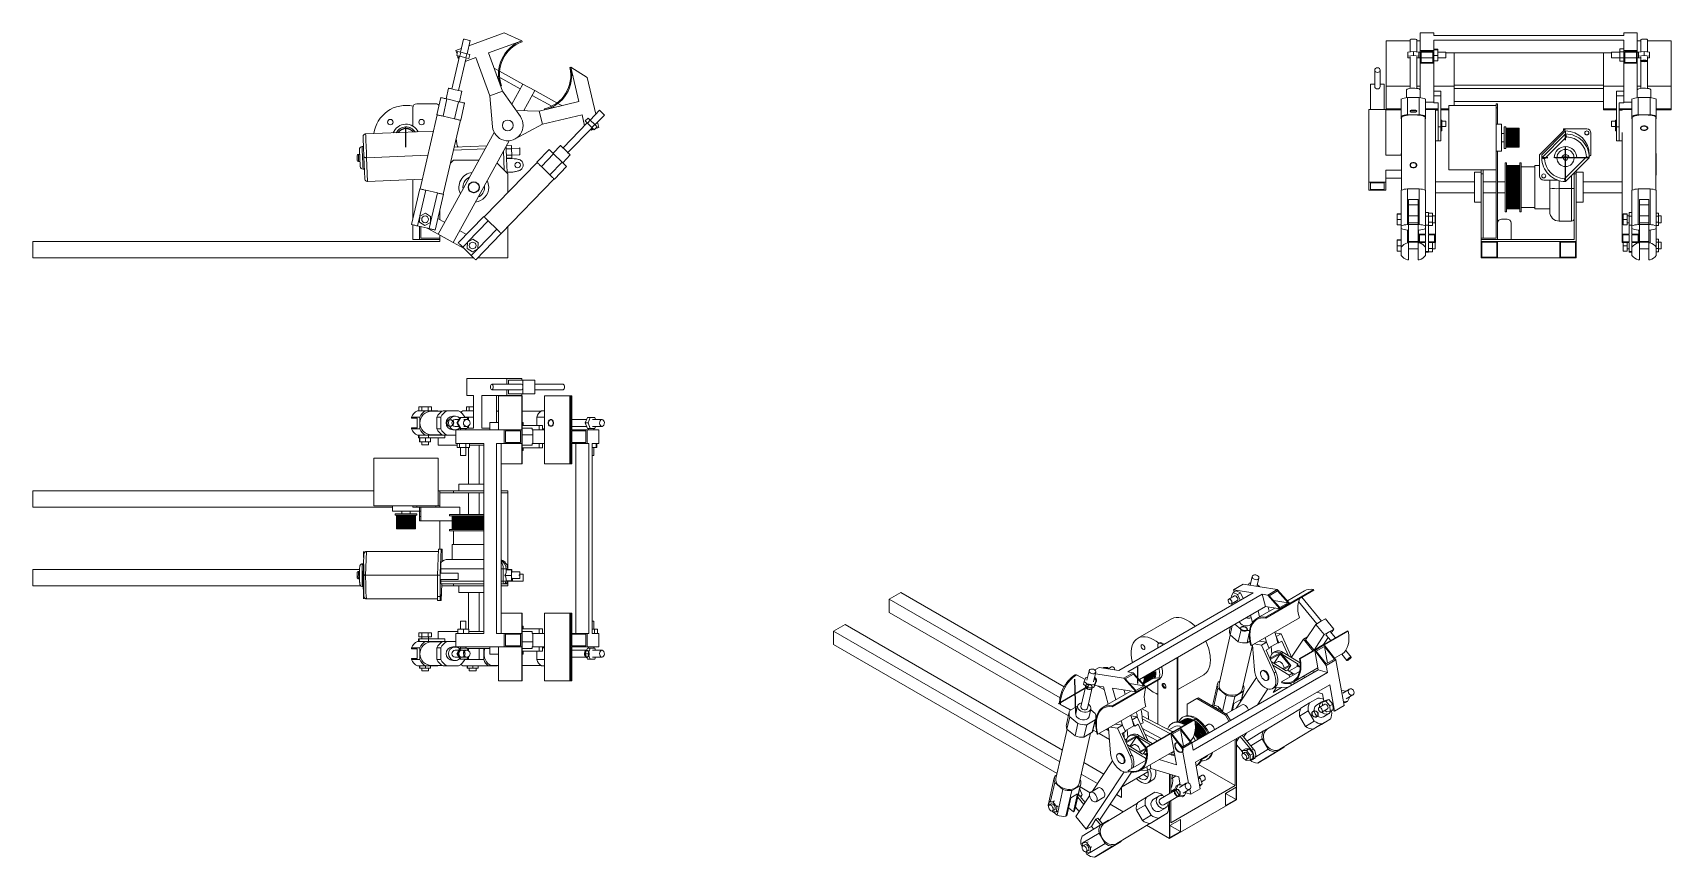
# Model space of a CAD drawing. Header units: millimetres. Extents: x -219 to 2642, y 0 to 2247.
# Drawn here: x 255 to 858, y 226 to 529 of the extents above; entities that cross this region are included whole.
import ezdxf

# ---------------------------------------------------------------- set-up
doc = ezdxf.new("R2010")
doc.units = ezdxf.units.MM
doc.linetypes.add('CENTERX2', pattern=[20.32, 12.7, -2.54, 2.54, -2.54])

msp = doc.modelspace()

# ---------------------------------------------------------------- linework, layer by layer
at = {"color": 7, "linetype": 'Continuous', "lineweight": 15}
for p, q in [((413.45, 527.07), (412.32, 522.2)), ((414.76, 521.63), (415.89, 526.5)), ((428.48, 529.37), (415.45, 524.61)), ((415.83, 526.52), (415.89, 526.5)), ((434.89, 526.39), (422.68, 521.93)), ((434.89, 526.39), (428.48, 529.37)), ((434.89, 526.39), (435.01, 526.07)), ((753.46, 509.72), (753.46, 526.39)), ((753.46, 526.39), (762.21, 526.39)), ((762.21, 526.78), (762.21, 522.27)), ((764.71, 522.27), (764.71, 526.78)), ((764.71, 526.39), (765.96, 526.39)), ((770.96, 529.37), (765.96, 529.37)), ((765.96, 529.37), (765.96, 522.84)), ((770.96, 529.37), (770.96, 528.34)), ((840.96, 528.34), (770.96, 528.34)), ((840.96, 526.62), (770.96, 526.62)), ((770.96, 526.62), (770.96, 522.84)), ((840.96, 529.37), (840.96, 528.34)), ((840.96, 529.37), (845.96, 529.37)), ((840.96, 526.62), (840.96, 522.84)), ((845.96, 529.37), (845.96, 522.84)), ((847.21, 526.39), (845.96, 526.39)), ((847.21, 526.78), (847.21, 522.27)), ((849.71, 522.27), (849.71, 526.78)), ((858.46, 526.39), (849.71, 526.39)), ((858.46, 509.72), (858.46, 526.39)), ((411.98, 520.74), (409.18, 508.66)), ((412.65, 523.58), (410.63, 522.84)), ((410.63, 522.84), (411.09, 521.59)), ((410.95, 520.98), (411.29, 522.44)), ((412.08, 520.71), (410.95, 520.98)), ((411.07, 520.95), (411.35, 520.57)), ((412.42, 522.18), (411.29, 522.44)), ((411.33, 520.1), (411.36, 520.86)), ((411.73, 519.85), (411.33, 520.1)), ((411.35, 520.88), (411.76, 519.77)), ((411.62, 508.1), (414.42, 520.17)), ((412.08, 520.71), (412.42, 522.18)), ((414.33, 520.19), (412.08, 520.71)), ((414.67, 521.65), (412.42, 522.18)), ((417.99, 520.21), (414.1, 518.79)), ((414.33, 520.19), (414.67, 521.65)), ((415.45, 519.93), (414.33, 520.19)), ((415.79, 521.39), (414.67, 521.65)), ((415.45, 519.93), (415.79, 521.39)), ((423.14, 506.12), (417.99, 520.21)), ((422.68, 521.93), (427.84, 507.84)), ((761.46, 522.18), (763.46, 522.44)), ((761.46, 522.18), (761.46, 520.71)), ((761.46, 520.71), (763.46, 520.98)), ((761.46, 520.19), (761.46, 520.71)), ((762.21, 520.09), (761.46, 520.19)), ((762.21, 520.45), (762.21, 508.87)), ((763.46, 522.44), (763.46, 520.98)), ((763.46, 522.44), (765.46, 522.18)), ((763.46, 520.98), (765.46, 520.71)), ((764.71, 508.87), (764.71, 520.45)), ((765.46, 520.19), (764.71, 520.09)), ((765.96, 522.18), (765.46, 522.18)), ((765.46, 522.18), (765.46, 522.18)), ((765.46, 522.18), (765.46, 520.71)), ((765.46, 520.71), (765.46, 520.6)), ((765.46, 520.6), (765.46, 520.18)), ((765.46, 520.18), (765.96, 520.18)), ((770.96, 522.84), (765.96, 522.84)), ((765.96, 522.84), (765.96, 518.15)), ((770.61, 522.52), (766.31, 522.52)), ((766.31, 522.52), (766.31, 518.48)), ((770.61, 522.18), (766.31, 522.18)), ((766.31, 520.18), (770.61, 520.18)), ((770.61, 518.48), (770.61, 522.52)), ((772.46, 523.29), (770.96, 523.29)), ((772.46, 523.05), (770.96, 523.05)), ((770.96, 521.26), (770.96, 522.84)), ((770.96, 521.26), (770.96, 520.95)), ((772.46, 520.95), (770.96, 520.95)), ((770.96, 520.95), (770.96, 520.24)), ((770.96, 518.15), (770.96, 520.24)), ((772.46, 523.29), (772.46, 523.05)), ((772.46, 523.05), (772.46, 520.95)), ((775.46, 522.18), (772.46, 522.18)), ((772.46, 520.95), (772.46, 519.08)), ((772.46, 520.18), (775.46, 520.18)), ((775.46, 522.18), (775.46, 520.18)), ((836.46, 521.93), (775.46, 521.93)), ((778.46, 509.72), (778.46, 521.93)), ((833.46, 509.72), (833.46, 521.93)), ((839.46, 522.18), (836.46, 522.18)), ((836.46, 520.18), (836.46, 522.18)), ((836.46, 520.18), (839.46, 520.18)), ((839.46, 523.49), (840.96, 523.49)), ((839.46, 522.41), (839.46, 523.49)), ((839.46, 520.1), (839.46, 522.41)), ((839.46, 522.41), (840.96, 522.41)), ((839.46, 520.1), (840.96, 520.1)), ((839.46, 518.88), (839.46, 520.1)), ((840.96, 522.84), (845.96, 522.84)), ((840.96, 520.86), (840.96, 522.84)), ((840.96, 520.1), (840.96, 520.86)), ((840.96, 519.85), (840.96, 520.1)), ((840.96, 518.15), (840.96, 519.85)), ((841.31, 522.52), (845.61, 522.52)), ((841.31, 518.48), (841.31, 522.52)), ((845.61, 522.18), (841.31, 522.18)), ((841.31, 520.18), (845.61, 520.18)), ((845.61, 522.52), (845.61, 518.48)), ((845.96, 522.84), (845.96, 518.15)), ((846.46, 522.18), (845.96, 522.18)), ((845.96, 520.18), (846.46, 520.18)), ((848.46, 522.44), (846.46, 522.18)), ((846.46, 522.18), (846.46, 522.18)), ((846.46, 520.71), (846.46, 522.18)), ((848.46, 520.98), (846.46, 520.71)), ((846.46, 520.71), (846.46, 520.6)), ((846.46, 520.18), (846.46, 520.6)), ((846.46, 520.19), (847.21, 520.09)), ((847.21, 520.45), (847.21, 508.87)), ((848.46, 520.98), (848.46, 522.44)), ((850.46, 522.18), (848.46, 522.44)), ((850.46, 520.71), (848.46, 520.98)), ((849.71, 508.87), (849.71, 520.45)), ((849.71, 520.09), (850.46, 520.19)), ((850.46, 520.71), (850.46, 522.18)), ((850.46, 520.19), (850.46, 520.71)), ((426.41, 515.37), (424.75, 516.28)), ((425.79, 513.42), (426.4, 513.09)), ((435.31, 510.46), (426.75, 515.18)), ((452.98, 516.66), (452.64, 516.58)), ((452.98, 516.66), (458.99, 512.94)), ((452.98, 516.66), (455.97, 504.01)), ((749.21, 515.62), (749.21, 509.59)), ((751.21, 509.59), (751.21, 515.62)), ((765.96, 518.15), (770.96, 518.15)), ((765.96, 508.38), (765.96, 518.15)), ((766.31, 518.48), (770.61, 518.48)), ((772.46, 519.08), (770.96, 519.08)), ((770.96, 506.12), (770.96, 518.15)), ((839.46, 518.88), (840.96, 518.88)), ((845.96, 518.15), (840.96, 518.15)), ((840.96, 506.12), (840.96, 518.15)), ((845.61, 518.48), (841.31, 518.48)), ((845.96, 508.38), (845.96, 518.15)), ((407.96, 508.95), (407.06, 505.05)), ((411.93, 503.92), (412.83, 507.82)), ((423.14, 506.12), (427.84, 507.84)), ((426.78, 512.88), (434.35, 508.71)), ((427.48, 509.84), (427.15, 509.72)), ((427.84, 507.84), (434.4, 498.49)), ((431.22, 503.03), (435.31, 510.46)), ((435.31, 510.46), (439.69, 508.05)), ((435.65, 500.72), (439.69, 508.05)), ((447.9, 503.53), (439.69, 508.05)), ((458.99, 512.94), (462.2, 499.39)), ((747.71, 510.46), (749.21, 510.46)), ((747.71, 501.13), (747.71, 510.46)), ((751.21, 510.46), (752.71, 510.46)), ((752.71, 501.13), (752.71, 510.46)), ((753.46, 509.72), (762.21, 509.72)), ((753.46, 501.35), (753.46, 509.72)), ((760.96, 508.38), (760.96, 505.46)), ((764.71, 509.72), (765.96, 509.72)), ((765.96, 505.46), (765.96, 508.38)), ((770.96, 509.72), (778.46, 509.72)), ((773.58, 507.84), (770.96, 507.84)), ((773.58, 506.12), (773.58, 507.84)), ((778.46, 510.02), (833.46, 510.02)), ((778.46, 502.61), (778.46, 509.72)), ((778.46, 508.87), (833.46, 508.87)), ((840.96, 509.72), (833.46, 509.72)), ((833.46, 501.35), (833.46, 509.72)), ((838.33, 507.84), (840.96, 507.84)), ((838.33, 506.12), (838.33, 507.84)), ((847.21, 509.72), (845.96, 509.72)), ((845.96, 508.38), (845.96, 505.46)), ((858.46, 509.72), (849.71, 509.72)), ((850.96, 505.46), (850.96, 508.38)), ((858.46, 501.35), (858.46, 509.72)), ((394.74, 495.05), (394.74, 501.72)), ((396.24, 503.22), (403.24, 503.22)), ((405.11, 505.5), (403.64, 499.17)), ((407.37, 504.98), (405.9, 498.65)), ((407.37, 504.98), (411.62, 503.99)), ((411.62, 503.99), (410.15, 497.66)), ((413.88, 503.47), (412.41, 497.13)), ((424.16, 494.74), (423.14, 506.12)), ((438.73, 506.3), (445.94, 502.33)), ((455.97, 504.01), (441.37, 500.55)), ((443.24, 501.35), (443.32, 501.01)), ((446.31, 502.12), (446.82, 501.84)), ((449.72, 502.53), (448.24, 503.35)), ((747.08, 501.13), (747.08, 474.39)), ((753.33, 501.13), (747.08, 501.13)), ((753.33, 501.13), (753.33, 484.25)), ((753.46, 501.35), (758.96, 501.35)), ((753.46, 501.35), (753.46, 501.01)), ((758.96, 504.98), (758.96, 498.65)), ((761.28, 505.5), (761.28, 499.17)), ((761.28, 505.5), (765.64, 505.5)), ((765.64, 505.5), (765.64, 499.17)), ((767.96, 504.98), (767.96, 498.65)), ((767.96, 503.78), (770.96, 503.78)), ((767.96, 501.35), (772.58, 501.35)), ((767.96, 501.13), (771.58, 501.13)), ((770.96, 503.55), (770.96, 506.12)), ((773.58, 506.12), (770.96, 506.12)), ((770.96, 503.55), (772.58, 503.55)), ((771.58, 501.13), (771.58, 455.14)), ((772.58, 503.55), (772.58, 494.74)), ((773.58, 494.74), (773.58, 506.12)), ((773.58, 501.35), (776.46, 501.35)), ((793.96, 502.61), (776.46, 502.61)), ((776.46, 502.61), (776.46, 478.83)), ((778.46, 504.01), (833.46, 504.01)), ((793.96, 503.22), (794.46, 503.22)), ((793.96, 502.61), (793.96, 503.22)), ((793.96, 502.61), (793.96, 478.83)), ((794.46, 501.72), (793.96, 501.72)), ((794.46, 503.22), (794.46, 501.72)), ((794.46, 495.72), (794.46, 501.72)), ((838.33, 501.35), (833.46, 501.35)), ((833.46, 501.35), (833.46, 501.01)), ((838.33, 506.12), (840.96, 506.12)), ((838.33, 494.74), (838.33, 506.12)), ((840.96, 503.55), (839.33, 503.55)), ((839.33, 503.55), (839.33, 494.74)), ((843.96, 501.35), (839.33, 501.35)), ((843.96, 501.13), (840.33, 501.13)), ((840.33, 501.13), (840.33, 500.87)), ((840.96, 503.55), (840.96, 506.12)), ((843.96, 503.78), (840.96, 503.78)), ((843.96, 504.98), (843.96, 498.65)), ((846.28, 505.5), (846.28, 499.17)), ((846.28, 505.5), (850.64, 505.5)), ((850.64, 505.5), (850.64, 499.17)), ((852.96, 504.98), (852.96, 498.65)), ((858.46, 501.35), (852.96, 501.35)), ((858.46, 501.35), (858.46, 501.01)), ((403.76, 499.14), (397.43, 471.87)), ((405.9, 498.65), (410.15, 497.66)), ((405.95, 469.89), (412.29, 497.16)), ((432.46, 490.27), (442.52, 495.69)), ((441.37, 500.55), (432.78, 500.8)), ((442.52, 495.69), (441.37, 500.55)), ((442.52, 495.69), (457.12, 499.14)), ((459.06, 496.16), (450.12, 486.98)), ((457.12, 499.14), (458.07, 495.14)), ((459.34, 497.97), (458.3, 496.9)), ((458.3, 496.9), (459.12, 496.09)), ((460.17, 497.17), (459.12, 496.09)), ((459.12, 496.09), (460.78, 494.48)), ((459.34, 497.97), (460.17, 497.17)), ((463.59, 500.81), (460.1, 497.23)), ((460.17, 497.17), (461.82, 495.56)), ((461.82, 495.56), (460.78, 494.48)), ((461.82, 495.56), (462.65, 494.75)), ((461.89, 495.49), (465.38, 499.07)), ((462.88, 496.5), (463.37, 494.45)), ((753.46, 501.01), (758.96, 501.01)), ((758.96, 498.65), (758.96, 497.66)), ((759.08, 497.61), (758.96, 497.66)), ((759.08, 498.15), (759.08, 471.43)), ((761.28, 499.17), (765.64, 499.17)), ((767.83, 471.43), (767.83, 498.15)), ((767.96, 497.66), (767.83, 497.61)), ((767.96, 498.65), (767.96, 497.66)), ((771.58, 501.01), (772.58, 501.01)), ((772.58, 500.89), (771.58, 500.89)), ((773.58, 501.01), (776.46, 501.01)), ((773.96, 497.24), (773.58, 497.24)), ((773.96, 496.21), (773.96, 497.24)), ((775.46, 496.82), (773.96, 496.82)), ((773.96, 493.24), (773.96, 496.21)), ((775.46, 496.82), (775.46, 496.52)), ((775.46, 496.52), (775.46, 494.82)), ((795.96, 495.72), (793.96, 495.72)), ((795.96, 495.72), (795.96, 485.72)), ((838.33, 501.01), (833.46, 501.01)), ((837.96, 496.82), (836.46, 496.82)), ((836.46, 496.52), (836.46, 496.82)), ((836.46, 494.82), (836.46, 496.52)), ((838.33, 497.24), (837.96, 497.24)), ((837.96, 497.24), (837.96, 493.24)), ((840.33, 501.01), (839.33, 501.01)), ((840.33, 500.89), (839.33, 500.89)), ((843.96, 498.65), (843.96, 497.66)), ((844.08, 497.61), (843.96, 497.66)), ((844.08, 498.15), (844.08, 471.43)), ((846.28, 499.17), (850.64, 499.17)), ((852.83, 471.43), (852.83, 498.15)), ((852.96, 497.66), (852.83, 497.61)), ((858.46, 501.01), (852.96, 501.01)), ((852.96, 498.65), (852.96, 497.66)), ((377.4, 492.09), (402.36, 493.12)), ((389.3, 492.58), (389.29, 492.6)), ((424.78, 492.63), (404.13, 455.14)), ((430.25, 489.62), (409.61, 452.13)), ((451.91, 485.24), (460.85, 494.41)), ((461.31, 493.97), (460.14, 493.69)), ((460.25, 493.72), (460.66, 493.52)), ((461.52, 493.76), (460.65, 493.81)), ((460.66, 493.52), (461.05, 493.79)), ((460.78, 494.48), (461.61, 493.67)), ((462.65, 494.75), (461.61, 493.67)), ((463.37, 494.45), (462.06, 494.14)), ((771.58, 489.6), (772.58, 489.6)), ((773.58, 494.74), (772.58, 494.74)), ((772.58, 494.74), (772.58, 489.6)), ((772.58, 489.6), (773.58, 489.6)), ((773.58, 489.6), (773.58, 494.74)), ((773.58, 493.24), (773.96, 493.24)), ((773.96, 494.82), (775.46, 494.82)), ((796.96, 492.22), (795.96, 492.22)), ((795.96, 489.22), (796.96, 489.22)), ((797.46, 494.72), (796.96, 494.72)), ((796.96, 490.72), (796.96, 494.72)), ((796.96, 486.72), (796.96, 490.72)), ((797.46, 490.72), (797.46, 494.72)), ((802.46, 494.22), (797.46, 494.22)), ((797.46, 494.21), (802.46, 494.21)), ((802.46, 494.18), (797.46, 494.18)), ((797.46, 494.17), (802.46, 494.17)), ((802.46, 494.11), (797.46, 494.11)), ((797.46, 494.09), (802.46, 494.09)), ((802.46, 494), (797.46, 494)), ((797.46, 493.97), (802.46, 493.97)), ((802.46, 493.85), (797.46, 493.85)), ((797.46, 493.82), (802.46, 493.82)), ((802.46, 493.67), (797.46, 493.67)), ((797.46, 493.64), (802.46, 493.64)), ((802.46, 493.46), (797.46, 493.46)), ((797.46, 493.42), (802.46, 493.42)), ((802.46, 493.22), (797.46, 493.22)), ((797.46, 493.17), (802.46, 493.17)), ((802.46, 492.95), (797.46, 492.95)), ((797.46, 492.9), (802.46, 492.9)), ((802.46, 492.65), (797.46, 492.65)), ((797.46, 492.6), (802.46, 492.6)), ((802.46, 492.34), (797.46, 492.34)), ((797.46, 492.28), (802.46, 492.28)), ((802.46, 492), (797.46, 492)), ((797.46, 491.94), (802.46, 491.94)), ((802.46, 491.66), (797.46, 491.66)), ((797.46, 491.59), (802.46, 491.59)), ((802.46, 491.3), (797.46, 491.3)), ((797.46, 491.23), (802.46, 491.23)), ((802.46, 490.94), (797.46, 490.94)), ((797.46, 490.87), (802.46, 490.87)), ((797.46, 486.72), (797.46, 490.72)), ((802.46, 490.57), (797.46, 490.57)), ((797.46, 490.5), (802.46, 490.5)), ((802.46, 490.2), (797.46, 490.2)), ((797.46, 490.14), (802.46, 490.14)), ((802.46, 489.85), (797.46, 489.85)), ((797.46, 489.78), (802.46, 489.78)), ((802.46, 489.5), (797.46, 489.5)), ((797.46, 489.43), (802.46, 489.43)), ((802.46, 489.16), (797.46, 489.16)), ((797.46, 489.1), (802.46, 489.1)), ((802.46, 494.21), (802.46, 494.22)), ((802.46, 494.18), (802.46, 494.21)), ((802.46, 494.17), (802.46, 494.18)), ((802.46, 494.11), (802.46, 494.17)), ((802.46, 494.09), (802.46, 494.11)), ((802.46, 494), (802.46, 494.09)), ((802.46, 493.97), (802.46, 494)), ((802.46, 493.85), (802.46, 493.97)), ((802.46, 493.82), (802.46, 493.85)), ((802.46, 493.67), (802.46, 493.82)), ((802.46, 493.64), (802.46, 493.67)), ((802.46, 493.46), (802.46, 493.64)), ((802.46, 493.42), (802.46, 493.46)), ((802.46, 493.22), (802.46, 493.42)), ((802.46, 493.17), (802.46, 493.22)), ((802.46, 492.95), (802.46, 493.17)), ((802.46, 492.9), (802.46, 492.95)), ((802.46, 492.65), (802.46, 492.9)), ((802.46, 492.6), (802.46, 492.65)), ((802.46, 492.34), (802.46, 492.6)), ((802.46, 492.28), (802.46, 492.34)), ((802.46, 492), (802.46, 492.28)), ((802.46, 491.94), (802.46, 492)), ((802.46, 491.66), (802.46, 491.94)), ((802.46, 491.59), (802.46, 491.66)), ((802.46, 491.3), (802.46, 491.59)), ((802.46, 491.23), (802.46, 491.3)), ((802.46, 490.94), (802.46, 491.23)), ((802.46, 490.87), (802.46, 490.94)), ((802.46, 490.57), (802.46, 490.87)), ((802.46, 490.5), (802.46, 490.57)), ((802.46, 490.2), (802.46, 490.5)), ((802.46, 490.14), (802.46, 490.2)), ((802.46, 489.85), (802.46, 490.14)), ((802.46, 489.78), (802.46, 489.85)), ((802.46, 489.5), (802.46, 489.78)), ((802.46, 489.43), (802.46, 489.5)), ((802.46, 489.16), (802.46, 489.43)), ((802.46, 489.1), (802.46, 489.16)), ((802.46, 488.84), (802.46, 489.1)), ((809.98, 484.36), (819.55, 493.93)), ((809.98, 484.4), (818.78, 493.19)), ((819.52, 493.19), (810.77, 484.44)), ((810.77, 483.35), (819.52, 492.09)), ((819.92, 491.04), (811.78, 482.91)), ((818.78, 493.19), (819.55, 493.97)), ((818.78, 493.97), (818.78, 493.19)), ((818.78, 493.97), (819.55, 493.97)), ((819.52, 492.09), (819.52, 493.19)), ((819.55, 493.97), (819.55, 493.93)), ((819.55, 493.97), (821.15, 493.97)), ((819.55, 493.93), (827.35, 493.93)), ((821.15, 493.97), (827.35, 493.97)), ((827.35, 493.97), (827.35, 493.93)), ((828.85, 492.47), (828.85, 492.43)), ((828.85, 492.43), (828.85, 484.32)), ((836.46, 494.82), (837.96, 494.82)), ((837.96, 493.24), (838.33, 493.24)), ((838.33, 494.74), (839.33, 494.74)), ((838.33, 489.6), (838.33, 494.74)), ((838.33, 489.6), (839.33, 489.6)), ((839.33, 494.74), (839.33, 489.6)), ((839.33, 489.6), (840.33, 489.6)), ((840.33, 492.63), (840.33, 455.14)), ((375.21, 484.56), (374.71, 484.54)), ((376.59, 487.47), (376.09, 487.45)), ((377.08, 475.58), (376.74, 483.71)), ((377.76, 483.35), (400.31, 484.28)), ((377.76, 483.35), (378.12, 474.61)), ((409.97, 487.18), (422.05, 487.68)), ((429.15, 486.97), (429.32, 482.98)), ((431.17, 486.65), (429.17, 486.56)), ((431.12, 487.86), (429.24, 487.78)), ((431.26, 484.34), (429.26, 484.26)), ((431.31, 483.25), (429.31, 483.17)), ((431.47, 483.06), (429.32, 482.98)), ((431.12, 487.86), (431.17, 486.65)), ((433.91, 486.92), (431.16, 486.8)), ((431.17, 486.65), (431.26, 484.34)), ((431.26, 484.31), (434.01, 484.42)), ((431.26, 484.34), (431.31, 483.25)), ((434.16, 486.93), (433.91, 486.92)), ((434.01, 484.42), (434.26, 484.43)), ((445, 486.38), (440.47, 481.73)), ((446.66, 484.76), (442.13, 480.11)), ((449.22, 487.85), (446.43, 484.99)), ((446.66, 484.76), (449.79, 481.72)), ((450.02, 481.5), (452.81, 484.37)), ((753.33, 484.25), (759.08, 484.25)), ((758.96, 484.76), (759.08, 484.93)), ((758.96, 484.76), (758.96, 484.25)), ((793.96, 485.72), (795.96, 485.72)), ((794.46, 453.22), (794.46, 485.72)), ((796.96, 486.72), (797.46, 486.72)), ((802.46, 488.84), (797.46, 488.84)), ((797.46, 488.78), (802.46, 488.78)), ((802.46, 488.54), (797.46, 488.54)), ((797.46, 488.49), (802.46, 488.49)), ((802.46, 488.27), (797.46, 488.27)), ((797.46, 488.22), (802.46, 488.22)), ((802.46, 488.02), (797.46, 488.02)), ((797.46, 487.98), (802.46, 487.98)), ((802.46, 487.8), (797.46, 487.8)), ((797.46, 487.77), (802.46, 487.77)), ((802.46, 487.62), (797.46, 487.62)), ((797.46, 487.59), (802.46, 487.59)), ((802.46, 487.46), (797.46, 487.46)), ((797.46, 487.44), (802.46, 487.44)), ((802.46, 487.35), (797.46, 487.35)), ((797.46, 487.33), (802.46, 487.33)), ((802.46, 487.27), (797.46, 487.27)), ((797.46, 487.26), (802.46, 487.26)), ((802.46, 487.23), (797.46, 487.23)), ((797.46, 487.22), (802.46, 487.22)), ((802.46, 488.78), (802.46, 488.84)), ((802.46, 488.54), (802.46, 488.78)), ((802.46, 488.49), (802.46, 488.54)), ((802.46, 488.27), (802.46, 488.49)), ((802.46, 488.22), (802.46, 488.27)), ((802.46, 488.02), (802.46, 488.22)), ((802.46, 487.98), (802.46, 488.02)), ((802.46, 487.8), (802.46, 487.98)), ((802.46, 487.77), (802.46, 487.8)), ((802.46, 487.62), (802.46, 487.77)), ((802.46, 487.59), (802.46, 487.62)), ((802.46, 487.46), (802.46, 487.59)), ((802.46, 487.44), (802.46, 487.46)), ((802.46, 487.35), (802.46, 487.44)), ((802.46, 487.33), (802.46, 487.35)), ((802.46, 487.27), (802.46, 487.33)), ((802.46, 487.26), (802.46, 487.27)), ((802.46, 487.23), (802.46, 487.26)), ((802.46, 487.22), (802.46, 487.23)), ((809.98, 484.4), (809.98, 484.36)), ((809.98, 476.62), (809.98, 484.36)), ((810.77, 483.35), (810.77, 484.44)), ((815.36, 483.31), (815.36, 483.29)), ((818.21, 483.25), (818.21, 483.23)), ((819.12, 475.58), (827.26, 483.71)), ((819.52, 474.61), (828.27, 483.35)), ((820.83, 483.23), (820.83, 483.25)), ((823.68, 483.29), (823.68, 483.31)), ((828.27, 483.35), (828.27, 484.44)), ((828.85, 484.32), (828.27, 483.74)), ((852.83, 484.93), (852.96, 484.76)), ((852.96, 484.76), (852.96, 480.11)), ((374.81, 481.92), (375.31, 481.94)), ((376.43, 479.13), (376.93, 479.15)), ((409.74, 482.47), (408.61, 481.34)), ((409.74, 482.47), (419.18, 482.47)), ((440.56, 481.64), (421.02, 461.58)), ((429.74, 477.47), (425.76, 481.45)), ((429.32, 482.98), (429.52, 477.98)), ((431.67, 478.07), (429.52, 477.98)), ((429.52, 477.98), (429.54, 477.67)), ((429.74, 470.53), (429.74, 477.47)), ((435.41, 480.97), (435.43, 480.48)), ((442.13, 480.11), (445.25, 477.07)), ((449.79, 481.72), (445.25, 477.07)), ((451.45, 480.1), (446.92, 475.45)), ((753.33, 478.77), (759.08, 478.77)), ((753.33, 478.77), (753.33, 474.39)), ((776.46, 478.83), (793.96, 478.83)), ((788.46, 477.97), (785.96, 477.97)), ((785.96, 477.97), (785.96, 466.97)), ((788.46, 477.47), (788.46, 478.83)), ((789.21, 477.47), (788.46, 477.47)), ((788.46, 477.47), (788.46, 453.77)), ((789.21, 478.83), (789.21, 477.47)), ((789.21, 477.47), (789.21, 453.77)), ((793.96, 478.83), (793.96, 453.72)), ((797.71, 481.47), (797.21, 481.47)), ((797.21, 470.54), (797.21, 481.47)), ((797.71, 470.54), (797.71, 481.47)), ((797.71, 480.47), (802.71, 480.47)), ((802.71, 480.47), (797.71, 480.47)), ((802.71, 480.46), (797.71, 480.46)), ((797.71, 480.44), (802.71, 480.44)), ((802.71, 480.43), (797.71, 480.43)), ((797.71, 480.4), (802.71, 480.4)), ((802.71, 480.38), (797.71, 480.38)), ((797.71, 480.34), (802.71, 480.34)), ((802.71, 480.31), (797.71, 480.31)), ((797.71, 480.25), (802.71, 480.25)), ((802.71, 480.22), (797.71, 480.22)), ((797.71, 480.14), (802.71, 480.14)), ((802.71, 480.11), (797.71, 480.11)), ((797.71, 480.01), (802.71, 480.01)), ((802.71, 479.97), (797.71, 479.97)), ((797.71, 479.86), (802.71, 479.86)), ((802.71, 479.81), (797.71, 479.81)), ((797.71, 479.69), (802.71, 479.69)), ((802.71, 479.64), (797.71, 479.64)), ((797.71, 479.5), (802.71, 479.5)), ((802.71, 479.44), (797.71, 479.44)), ((797.71, 479.29), (802.71, 479.29)), ((802.71, 479.23), (797.71, 479.23)), ((797.71, 479.06), (802.71, 479.06)), ((802.71, 479), (797.71, 479)), ((797.71, 478.82), (802.71, 478.82)), ((802.71, 478.74), (797.71, 478.74)), ((797.71, 478.55), (802.71, 478.55)), ((802.71, 478.48), (797.71, 478.48)), ((797.71, 478.27), (802.71, 478.27)), ((802.71, 478.19), (797.71, 478.19)), ((797.71, 477.98), (802.71, 477.98)), ((802.71, 477.89), (797.71, 477.89)), ((797.71, 477.67), (802.71, 477.67)), ((802.71, 477.58), (797.71, 477.58)), ((797.71, 477.34), (802.71, 477.34)), ((802.71, 477.25), (797.71, 477.25)), ((797.71, 477), (802.71, 477)), ((803.21, 481.47), (802.71, 481.47)), ((802.71, 470.54), (802.71, 481.47)), ((803.21, 470.54), (803.21, 481.47)), ((808.21, 479.97), (803.21, 479.97)), ((809.98, 480.47), (808.21, 480.47)), ((808.21, 480.46), (808.21, 480.47)), ((808.21, 464.47), (808.21, 480.46)), ((822.71, 477.47), (822.71, 477.79)), ((822.71, 453.22), (822.71, 477.47)), ((823.46, 477.47), (822.71, 477.47)), ((823.46, 478.54), (823.46, 477.47)), ((825.96, 477.97), (823.46, 477.97)), ((823.46, 452.47), (823.46, 477.47)), ((825.96, 477.97), (825.96, 466.97)), ((852.83, 480.27), (852.96, 480.11)), ((852.96, 477.07), (852.83, 476.9)), ((852.96, 480.11), (852.96, 477.07)), ((378.12, 474.61), (398.26, 475.44)), ((397.31, 471.9), (394.25, 458.75)), ((394.74, 460.85), (394.74, 475.29)), ((399.57, 471.37), (397.36, 461.88)), ((399.57, 471.37), (403.81, 470.39)), ((421.24, 472.47), (421.18, 473.15)), ((427.29, 455.47), (446.83, 475.53)), ((753.33, 474.39), (747.08, 474.39)), ((747.08, 474.39), (747.08, 471.38)), ((747.08, 471.38), (753.33, 471.38)), ((752.71, 474.09), (747.71, 474.09)), ((747.71, 474.09), (747.71, 471.68)), ((747.71, 471.68), (752.71, 471.68)), ((752.71, 471.68), (752.71, 474.09)), ((753.33, 475.76), (759.08, 475.76)), ((753.33, 471.38), (753.33, 474.39)), ((758.96, 471.37), (758.96, 460.7)), ((761.28, 471.9), (761.28, 458.75)), ((761.28, 471.9), (765.64, 471.9)), ((765.64, 471.9), (765.64, 458.75)), ((767.96, 471.37), (767.96, 462.34)), ((785.96, 474.47), (771.58, 474.47)), ((793.96, 474.47), (789.21, 474.47)), ((797.21, 474.47), (794.46, 474.47)), ((802.71, 476.9), (797.71, 476.9)), ((797.71, 476.65), (802.71, 476.65)), ((802.71, 476.55), (797.71, 476.55)), ((797.71, 476.29), (802.71, 476.29)), ((802.71, 476.18), (797.71, 476.18)), ((797.71, 475.92), (802.71, 475.92)), ((802.71, 475.81), (797.71, 475.81)), ((797.71, 475.53), (802.71, 475.53)), ((802.71, 475.42), (797.71, 475.42)), ((797.71, 475.14), (802.71, 475.14)), ((802.71, 475.03), (797.71, 475.03)), ((797.71, 474.74), (802.71, 474.74)), ((802.71, 474.63), (797.71, 474.63)), ((797.71, 474.34), (802.71, 474.34)), ((802.71, 474.22), (797.71, 474.22)), ((797.71, 473.93), (802.71, 473.93)), ((802.71, 473.81), (797.71, 473.81)), ((797.71, 473.52), (802.71, 473.52)), ((802.71, 473.4), (797.71, 473.4)), ((797.71, 473.1), (802.71, 473.1)), ((802.71, 472.98), (797.71, 472.98)), ((797.71, 472.68), (802.71, 472.68)), ((802.71, 472.56), (797.71, 472.56)), ((797.71, 472.26), (802.71, 472.26)), ((802.71, 472.14), (797.71, 472.14)), ((797.71, 471.84), (802.71, 471.84)), ((802.71, 471.73), (797.71, 471.73)), ((797.71, 471.43), (802.71, 471.43)), ((802.71, 471.31), (797.71, 471.31)), ((797.71, 471.01), (802.71, 471.01)), ((816.57, 475.12), (811.48, 475.12)), ((813.71, 472.1), (813.71, 475.12)), ((813.71, 463.47), (813.71, 472.1)), ((821.71, 471.95), (817.21, 471.95)), ((840.33, 474.47), (825.96, 474.47)), ((843.96, 471.37), (843.96, 462.34)), ((846.28, 471.9), (846.28, 458.75)), ((846.28, 471.9), (850.64, 471.9)), ((850.64, 471.9), (850.64, 458.75)), ((852.96, 471.37), (852.96, 461.88)), ((403.81, 470.39), (401.27, 459.46)), ((406.07, 469.86), (403.02, 456.71)), ((761.71, 468), (761.71, 458.75)), ((765.21, 468), (761.71, 468)), ((761.71, 465.96), (765.21, 465.96)), ((765.21, 458.75), (765.21, 468)), ((771.58, 470.47), (785.96, 470.47)), ((785.96, 466.97), (788.46, 466.97)), ((789.21, 470.47), (793.96, 470.47)), ((794.46, 470.47), (797.21, 470.47)), ((797.21, 463.47), (797.21, 470.54)), ((802.71, 470.9), (797.71, 470.9)), ((797.71, 470.6), (802.71, 470.6)), ((797.71, 463.47), (797.71, 470.54)), ((802.71, 470.49), (797.71, 470.49)), ((797.71, 470.2), (802.71, 470.2)), ((802.71, 470.09), (797.71, 470.09)), ((797.71, 469.8), (802.71, 469.8)), ((802.71, 469.69), (797.71, 469.69)), ((797.71, 469.41), (802.71, 469.41)), ((802.71, 469.3), (797.71, 469.3)), ((797.71, 469.03), (802.71, 469.03)), ((802.71, 468.92), (797.71, 468.92)), ((797.71, 468.65), (802.71, 468.65)), ((802.71, 468.55), (797.71, 468.55)), ((797.71, 468.29), (802.71, 468.29)), ((802.71, 468.19), (797.71, 468.19)), ((797.71, 467.94), (802.71, 467.94)), ((802.71, 467.84), (797.71, 467.84)), ((797.71, 467.6), (802.71, 467.6)), ((802.71, 467.51), (797.71, 467.51)), ((797.71, 467.28), (802.71, 467.28)), ((802.71, 467.19), (797.71, 467.19)), ((797.71, 466.96), (802.71, 466.96)), ((802.71, 466.88), (797.71, 466.88)), ((797.71, 466.67), (802.71, 466.67)), ((802.71, 466.59), (797.71, 466.59)), ((797.71, 466.39), (802.71, 466.39)), ((802.71, 466.31), (797.71, 466.31)), ((797.71, 466.12), (802.71, 466.12)), ((802.71, 466.05), (797.71, 466.05)), ((797.71, 465.88), (802.71, 465.88)), ((802.71, 465.81), (797.71, 465.81)), ((797.71, 465.65), (802.71, 465.65)), ((802.71, 465.59), (797.71, 465.59)), ((797.71, 465.44), (802.71, 465.44)), ((802.71, 465.38), (797.71, 465.38)), ((797.71, 465.25), (802.71, 465.25)), ((802.71, 465.2), (797.71, 465.2)), ((797.71, 465.08), (802.71, 465.08)), ((802.71, 465.03), (797.71, 465.03)), ((797.71, 464.93), (802.71, 464.93)), ((802.71, 464.89), (797.71, 464.89)), ((802.71, 463.47), (802.71, 470.54)), ((803.21, 463.47), (803.21, 470.54)), ((803.21, 464.97), (808.21, 464.97)), ((823.46, 466.97), (825.96, 466.97)), ((825.96, 470.47), (840.33, 470.47)), ((850.21, 468), (846.71, 468)), ((846.71, 468), (846.71, 458.75)), ((846.71, 465.96), (850.21, 465.96)), ((850.21, 458.75), (850.21, 468)), ((397.35, 461.85), (396.51, 458.22)), ((397.36, 461.87), (397.28, 459.57)), ((397.28, 459.57), (399.24, 458.34)), ((399.39, 462.96), (397.36, 461.87)), ((399.24, 458.34), (401.27, 459.43)), ((401.35, 461.74), (399.39, 462.96)), ((401.27, 459.42), (400.76, 457.24)), ((401.27, 459.43), (401.35, 461.74)), ((406.54, 459.52), (404, 460.93)), ((404.74, 460.52), (404.74, 464.12)), ((420.93, 461.66), (411.52, 451.99)), ((422.6, 460.05), (415.1, 452.34)), ((422.6, 460.05), (425.72, 457)), ((757.46, 462.7), (758.96, 462.7)), ((757.46, 462.6), (757.46, 462.7)), ((757.46, 460.55), (757.46, 462.6)), ((757.46, 462.6), (758.96, 462.6)), ((757.46, 460.55), (758.96, 460.55)), ((757.46, 458.6), (757.46, 460.55)), ((758.96, 460.55), (758.96, 460.7)), ((758.96, 460.49), (758.96, 460.55)), ((758.96, 460.49), (758.96, 458.22)), ((765.21, 461.9), (761.71, 461.9)), ((761.71, 459.4), (765.21, 459.4)), ((768.96, 463.15), (767.96, 463.15)), ((767.96, 461.86), (767.96, 462.34)), ((767.96, 461.86), (768.96, 461.86)), ((767.96, 459.95), (767.96, 461.86)), ((767.96, 459.95), (767.96, 458.22)), ((768.96, 463.15), (768.96, 461.86)), ((768.96, 462.96), (770.46, 462.96)), ((768.96, 461.87), (770.46, 461.87)), ((768.96, 461.86), (768.96, 458.46)), ((768.96, 459.57), (770.46, 459.57)), ((770.46, 462.96), (770.46, 461.87)), ((771.46, 461.9), (770.46, 461.9)), ((770.46, 461.87), (770.46, 459.57)), ((770.46, 459.57), (770.46, 458.34)), ((770.46, 459.4), (771.46, 459.4)), ((771.46, 461.9), (771.46, 459.4)), ((797.96, 460.72), (795.96, 460.72)), ((797.21, 463.47), (797.71, 463.47)), ((797.71, 464.8), (802.71, 464.8)), ((802.71, 464.77), (797.71, 464.77)), ((797.71, 464.69), (802.71, 464.69)), ((802.71, 464.66), (797.71, 464.66)), ((797.71, 464.6), (802.71, 464.6)), ((802.71, 464.58), (797.71, 464.58)), ((797.71, 464.54), (802.71, 464.54)), ((802.71, 464.52), (797.71, 464.52)), ((797.71, 464.49), (802.71, 464.49)), ((802.71, 464.49), (797.71, 464.49)), ((797.71, 464.47), (802.71, 464.47)), ((802.71, 464.47), (797.71, 464.47)), ((799.46, 459.22), (799.46, 453.22)), ((802.71, 463.47), (803.21, 463.47)), ((808.21, 464.47), (813.71, 464.47)), ((817.21, 459.97), (821.71, 459.97)), ((840.74, 462.7), (842.24, 462.7)), ((840.74, 462.6), (840.74, 462.7)), ((840.74, 460.55), (840.74, 462.6)), ((840.74, 462.6), (842.24, 462.6)), ((840.74, 458.6), (840.74, 460.55)), ((840.74, 460.55), (842.24, 460.55)), ((842.24, 462.6), (842.24, 462.7)), ((842.24, 460.55), (842.24, 462.6)), ((842.96, 461.9), (842.24, 461.9)), ((842.24, 458.6), (842.24, 460.55)), ((842.24, 459.4), (842.96, 459.4)), ((843.96, 463.15), (842.96, 463.15)), ((842.96, 463.15), (842.96, 461.86)), ((843.96, 461.86), (842.96, 461.86)), ((842.96, 461.86), (842.96, 458.46)), ((843.96, 461.86), (843.96, 462.34)), ((843.96, 459.95), (843.96, 461.86)), ((843.96, 459.95), (843.96, 458.22)), ((850.21, 461.9), (846.71, 461.9)), ((846.71, 459.4), (850.21, 459.4)), ((852.96, 462.96), (853.74, 462.96)), ((852.96, 461.87), (853.74, 461.87)), ((852.96, 461.85), (852.96, 458.22)), ((852.96, 459.57), (853.74, 459.57)), ((853.74, 462.96), (853.74, 461.87)), ((854.74, 461.9), (853.74, 461.9)), ((853.74, 461.87), (853.74, 459.57)), ((853.74, 459.57), (853.74, 458.34)), ((853.74, 459.4), (854.74, 459.4)), ((854.74, 461.9), (854.74, 460.65)), ((854.74, 460.65), (854.74, 459.4)), ((394.74, 453.22), (394.74, 458.63)), ((394.74, 453.22), (397.24, 453.22)), ((396.51, 458.22), (400.76, 457.24)), ((397.24, 458.05), (397.24, 453.22)), ((397.24, 453.22), (404.74, 453.22)), ((397.74, 453.72), (397.74, 457.94)), ((404.74, 453.72), (397.74, 453.72)), ((404.13, 455.14), (400.02, 457.41)), ((409.61, 452.13), (404.13, 455.14)), ((404.74, 452.47), (404.74, 454.81)), ((414.55, 455.11), (412.02, 456.51)), ((416.91, 453.31), (414.87, 452.22)), ((418.87, 452.09), (416.91, 453.31)), ((427.38, 455.39), (417.96, 445.71)), ((425.72, 457), (418.8, 449.89)), ((429.74, 446.47), (429.74, 457.99)), ((757.46, 458.6), (758.96, 458.6)), ((757.46, 453.05), (758.96, 453.05)), ((757.46, 452.95), (757.46, 453.05)), ((757.46, 450.9), (757.46, 452.95)), ((757.46, 452.95), (758.96, 452.95)), ((758.96, 458.22), (758.96, 457.24)), ((758.96, 457.24), (758.96, 452.95)), ((758.96, 452.73), (758.96, 452.95)), ((758.96, 452.95), (758.96, 452.95)), ((761.28, 458.75), (761.71, 458.75)), ((761.28, 456.71), (761.28, 451.99)), ((761.28, 456.71), (761.71, 456.71)), ((765.21, 458.8), (761.71, 458.8)), ((761.71, 458.75), (761.71, 456.71)), ((761.71, 456.71), (761.71, 451.99)), ((765.21, 458.75), (765.64, 458.75)), ((765.21, 458.75), (765.21, 456.71)), ((765.21, 451.99), (765.21, 456.71)), ((765.21, 456.71), (765.64, 456.71)), ((765.33, 456.71), (765.33, 455.14)), ((765.33, 452.13), (765.33, 455.14)), ((765.33, 455.14), (767.96, 455.14)), ((765.68, 452.3), (765.68, 454.98)), ((765.68, 454.98), (767.96, 454.98)), ((768.96, 458.46), (767.96, 458.46)), ((767.96, 458.22), (767.96, 457.41)), ((767.96, 455.14), (767.96, 457.41)), ((767.96, 452.3), (767.96, 454.98)), ((768.96, 455.14), (768.96, 458.46)), ((768.96, 458.34), (770.46, 458.34)), ((768.96, 455.14), (771.58, 455.14)), ((768.96, 454.98), (771.23, 454.98)), ((768.96, 452.3), (768.96, 454.98)), ((771.23, 454.98), (771.23, 452.3)), ((771.58, 455.14), (771.58, 452.13)), ((788.45, 453.77), (788.46, 453.27)), ((793.96, 453.72), (788.45, 453.77)), ((788.46, 453.27), (794.46, 453.22)), ((788.46, 453.27), (788.46, 452.47)), ((789.21, 453.27), (789.21, 453.22)), ((789.21, 453.22), (794.46, 453.22)), ((799.46, 453.22), (794.46, 453.22)), ((799.46, 453.22), (822.71, 453.22)), ((840.33, 455.14), (840.33, 452.13)), ((842.96, 455.14), (840.33, 455.14)), ((842.96, 454.98), (840.68, 454.98)), ((840.68, 454.98), (840.68, 452.3)), ((840.74, 458.6), (842.24, 458.6)), ((842.96, 458.46), (843.96, 458.46)), ((842.96, 455.14), (842.96, 458.46)), ((842.96, 452.3), (842.96, 454.98)), ((843.96, 458.22), (843.96, 457.41)), ((843.96, 455.14), (843.96, 457.41)), ((846.58, 455.14), (843.96, 455.14)), ((843.96, 452.3), (843.96, 454.98)), ((846.23, 454.98), (843.96, 454.98)), ((846.23, 452.3), (846.23, 454.98)), ((846.28, 458.75), (846.71, 458.75)), ((846.28, 456.71), (846.71, 456.71)), ((846.58, 456.71), (846.58, 455.14)), ((846.58, 452.13), (846.58, 455.14)), ((850.21, 458.8), (846.71, 458.8)), ((846.71, 458.75), (846.71, 456.71)), ((846.71, 456.71), (846.71, 451.99)), ((850.21, 458.75), (850.64, 458.75)), ((850.21, 458.75), (850.21, 456.71)), ((850.21, 451.99), (850.21, 456.71)), ((850.21, 456.71), (850.64, 456.71)), ((850.64, 456.71), (850.64, 451.99)), ((852.96, 458.34), (853.74, 458.34)), ((852.96, 458.22), (852.96, 457.24)), ((852.96, 457.24), (852.96, 452.34)), ((852.96, 453.31), (853.74, 453.31)), ((853.74, 453.31), (853.74, 452.22)), ((254.74, 452.47), (254.74, 446.47)), ((254.74, 452.47), (404.74, 452.47)), ((413.68, 449.88), (409.61, 452.13)), ((414.87, 452.11), (413.18, 450.37)), ((413.18, 450.37), (416.3, 447.33)), ((414.87, 452.22), (414.79, 449.92)), ((414.79, 449.92), (416.75, 448.69)), ((418.57, 449.66), (416.3, 447.33)), ((416.75, 448.69), (418.79, 449.78)), ((418.79, 449.78), (418.87, 452.09)), ((757.46, 450.9), (758.96, 450.9)), ((757.46, 448.95), (757.46, 450.9)), ((757.46, 448.95), (758.96, 448.95)), ((758.96, 452.73), (758.96, 450.37)), ((758.96, 450.37), (758.96, 447.33)), ((761.28, 451.99), (761.71, 451.99)), ((761.71, 452.52), (765.21, 452.52)), ((765.21, 452.25), (761.71, 452.25)), ((761.71, 451.99), (761.71, 445.71)), ((761.71, 449.75), (765.21, 449.75)), ((765.21, 451.99), (765.21, 445.71)), ((765.21, 451.99), (765.64, 451.99)), ((767.96, 452.13), (765.33, 452.13)), ((765.64, 452.13), (765.64, 451.99)), ((767.96, 452.3), (765.68, 452.3)), ((767.96, 449.88), (767.96, 452.13)), ((767.96, 449.88), (767.96, 447.33)), ((767.96, 448.81), (768.96, 448.81)), ((767.96, 448.5), (768.96, 448.5)), ((771.23, 452.3), (768.96, 452.3)), ((771.58, 452.13), (768.96, 452.13)), ((768.96, 448.81), (768.96, 452.13)), ((768.96, 449.92), (770.46, 449.92)), ((768.96, 448.81), (768.96, 448.5)), ((768.96, 448.69), (770.46, 448.69)), ((770.46, 452.13), (770.46, 449.92)), ((770.46, 449.92), (770.46, 448.69)), ((770.46, 449.75), (771.46, 449.75)), ((771.46, 452.13), (771.46, 449.75)), ((788.46, 452.47), (788.46, 446.47)), ((794.46, 452.47), (788.46, 452.47)), ((788.71, 452.22), (788.71, 446.72)), ((794.21, 452.22), (788.71, 452.22)), ((794.21, 446.72), (794.21, 452.22)), ((794.46, 446.47), (794.46, 452.47)), ((794.46, 452.47), (817.46, 452.47)), ((817.46, 446.47), (817.46, 452.47)), ((817.46, 452.47), (823.46, 452.47)), ((817.71, 452.22), (823.21, 452.22)), ((817.71, 446.72), (817.71, 452.22)), ((823.21, 452.22), (823.21, 446.72)), ((823.46, 452.47), (823.46, 446.47)), ((840.33, 452.13), (842.96, 452.13)), ((840.68, 452.3), (842.96, 452.3)), ((840.74, 450.9), (840.74, 452.13)), ((840.74, 450.9), (842.24, 450.9)), ((840.74, 448.95), (840.74, 450.9)), ((840.74, 448.95), (842.24, 448.95)), ((842.24, 450.9), (842.24, 452.13)), ((842.24, 448.95), (842.24, 450.9)), ((842.24, 449.75), (842.96, 449.75)), ((842.96, 448.81), (842.96, 452.13)), ((843.96, 448.81), (842.96, 448.81)), ((842.96, 448.81), (842.96, 448.5)), ((842.96, 448.5), (843.96, 448.5)), ((843.96, 452.3), (846.23, 452.3)), ((843.96, 452.13), (846.58, 452.13)), ((843.96, 449.88), (843.96, 452.13)), ((843.96, 449.88), (843.96, 447.33)), ((846.28, 452.13), (846.28, 451.99)), ((846.28, 451.99), (846.71, 451.99)), ((846.71, 452.52), (850.21, 452.52)), ((850.21, 452.25), (846.71, 452.25)), ((846.71, 451.99), (846.71, 445.71)), ((846.71, 449.75), (850.21, 449.75)), ((850.21, 451.99), (850.64, 451.99)), ((850.21, 451.99), (850.21, 445.71)), ((852.92, 452.22), (853.74, 452.22)), ((852.96, 452.11), (852.96, 450.37)), ((852.96, 450.37), (852.96, 447.33)), ((852.96, 449.92), (853.74, 449.92)), ((852.96, 448.69), (853.74, 448.69)), ((854.74, 452.25), (853.74, 452.25)), ((853.74, 452.22), (853.74, 449.92)), ((853.74, 449.92), (853.74, 448.69)), ((853.74, 449.75), (854.74, 449.75)), ((854.74, 452.25), (854.74, 449.75)), ((254.74, 446.47), (417.19, 446.47)), ((418.7, 446.47), (429.74, 446.47)), ((761.28, 445.71), (761.71, 445.71)), ((765.21, 445.71), (765.64, 445.71)), ((788.46, 446.47), (794.46, 446.47)), ((788.71, 446.72), (794.21, 446.72)), ((817.46, 446.47), (794.46, 446.47)), ((823.46, 446.47), (817.46, 446.47)), ((823.21, 446.72), (817.71, 446.72)), ((846.28, 445.71), (846.71, 445.71)), ((850.21, 445.71), (850.64, 445.71)), ((414.73, 395.76), (414.73, 402.01)), ((429.46, 402.01), (414.73, 402.01)), ((434.83, 399.88), (423.88, 399.88)), ((429.46, 399.88), (429.46, 402.01)), ((429.46, 402.01), (434.93, 402.01)), ((430.01, 399.88), (430.01, 401.38)), ((430.01, 401.38), (435.31, 401.38)), ((434.93, 402.01), (434.93, 401.38)), ((439.69, 401.38), (435.31, 401.38)), ((435.31, 401.38), (435.31, 398.88)), ((435.31, 398.88), (435.31, 396.38)), ((439.69, 398.88), (439.69, 401.38)), ((450.16, 399.88), (439.69, 399.88)), ((439.69, 396.38), (439.69, 398.88)), ((417.14, 395.76), (414.73, 395.76)), ((417.14, 395.76), (417.14, 383.76)), ((429.46, 395.76), (420.16, 395.76)), ((420.16, 395.76), (420.16, 383.76)), ((423.88, 397.88), (434.83, 397.88)), ((425.63, 395.76), (425.63, 385.76)), ((426.36, 395.63), (426.36, 383.13)), ((426.36, 395.63), (434.89, 395.63)), ((429.46, 395.76), (429.46, 397.88)), ((434.93, 395.76), (429.46, 395.76)), ((430.01, 396.38), (430.01, 397.88)), ((430.01, 396.38), (435.31, 396.38)), ((434.89, 395.63), (434.89, 370.63)), ((434.89, 395.63), (435.01, 395.63)), ((434.93, 396.38), (434.93, 395.76)), ((435.01, 395.63), (435.01, 370.63)), ((435.31, 396.38), (439.69, 396.38)), ((439.69, 397.88), (450.16, 397.88)), ((443.24, 395.63), (443.24, 370.63)), ((443.24, 395.63), (452.64, 395.63)), ((452.64, 395.63), (452.64, 370.63)), ((452.98, 395.63), (452.64, 395.63)), ((452.98, 395.63), (452.98, 370.63)), ((453.33, 395.63), (452.98, 395.63)), ((453.33, 383.13), (453.33, 395.63)), ((394.25, 387.81), (394.25, 387.38)), ((397.31, 387.81), (394.25, 387.81)), ((396.4, 387.38), (394.25, 387.38)), ((396.4, 383.88), (396.4, 387.38)), ((397.01, 390.13), (396.51, 390.13)), ((397.01, 391.63), (397.01, 390.13)), ((397.01, 391.63), (398.07, 391.63)), ((397.01, 390.13), (397.09, 390.13)), ((399.57, 390.13), (397.09, 390.13)), ((397.31, 387.81), (397.31, 383.45)), ((398.07, 391.63), (398.07, 390.13)), ((398.07, 391.63), (400.38, 391.63)), ((399.57, 390.13), (403.81, 390.13)), ((400.38, 391.63), (400.38, 390.13)), ((400.38, 391.63), (401.62, 391.63)), ((401.62, 391.63), (401.62, 390.13)), ((405.67, 390.01), (401.69, 390.01)), ((405.11, 387.81), (403.64, 387.81)), ((403.64, 387.81), (403.64, 383.45)), ((404.05, 390.01), (403.81, 390.13)), ((405.11, 387.81), (405.11, 383.45)), ((407.37, 390.13), (405.9, 390.13)), ((407.37, 390.13), (411.62, 390.13)), ((410.4, 388.13), (409.49, 388.13)), ((411.66, 386.88), (410.4, 386.88)), ((412.08, 387.63), (410.95, 385.63)), ((412.42, 387.63), (411.29, 385.63)), ((412.42, 387.63), (412.08, 387.63)), ((414.67, 387.63), (412.42, 387.63)), ((415.48, 390.13), (413.18, 390.13)), ((414.67, 386.88), (413.54, 386.88)), ((417.14, 387.81), (413.88, 387.81)), ((413.88, 387.81), (413.88, 387.63)), ((414.53, 391.63), (414.53, 390.13)), ((414.53, 391.63), (415.59, 391.63)), ((415.14, 386.79), (414.67, 387.63)), ((415.24, 387.38), (414.81, 387.38)), ((415.24, 387.76), (415.24, 386.74)), ((415.24, 387.76), (415.49, 387.76)), ((415.48, 390.13), (415.59, 390.13)), ((415.49, 387.76), (417.14, 387.76)), ((415.59, 391.63), (415.59, 390.13)), ((415.59, 391.63), (417.14, 391.63)), ((415.59, 390.13), (415.69, 390.13)), ((417.14, 390.13), (415.69, 390.13)), ((425.63, 390.13), (425.72, 390.13)), ((426.36, 390.01), (425.63, 390.01)), ((425.89, 390.01), (425.72, 390.13)), ((441.96, 390.01), (435.01, 390.01)), ((443.24, 387.81), (440.47, 387.81)), ((440.47, 387.81), (440.47, 384.76)), ((443.24, 390.13), (442.13, 390.13)), ((458.81, 386.88), (453.33, 386.88)), ((458.3, 385.63), (459.12, 387.63)), ((459.12, 387.63), (460.17, 387.63)), ((459.34, 385.63), (460.17, 387.63)), ((460.17, 387.63), (461.82, 387.63)), ((464.49, 386.88), (461, 386.88)), ((461.82, 387.63), (462.14, 386.88)), ((394.25, 383.88), (394.25, 383.45)), ((394.25, 383.88), (396.4, 383.88)), ((397.31, 383.45), (394.25, 383.45)), ((396.81, 381.13), (396.51, 381.13)), ((396.81, 381.13), (396.81, 380.13)), ((396.81, 381.13), (397.12, 381.13)), ((397.12, 381.13), (397.12, 380.13)), ((397.12, 381.13), (397.47, 381.13)), ((399.57, 381.13), (397.47, 381.13)), ((399.57, 381.13), (403.81, 381.13)), ((400.52, 381.13), (400.52, 380.13)), ((401.69, 381.26), (405.67, 381.26)), ((405.11, 383.45), (403.64, 383.45)), ((403.81, 381.13), (404.05, 381.26)), ((405.9, 381.13), (403.81, 381.13)), ((404.13, 381.26), (404.13, 381.13)), ((407.37, 381.13), (405.9, 381.13)), ((406.54, 380.13), (406.54, 381.13)), ((407.37, 381.13), (410.63, 381.13)), ((409.49, 383.13), (410.4, 383.13)), ((410.4, 384.38), (411.66, 384.38)), ((410.63, 378.13), (410.63, 383.13)), ((428.48, 383.13), (410.63, 383.13)), ((411.29, 385.63), (410.95, 385.63)), ((410.95, 385.63), (412.08, 383.63)), ((411.29, 385.63), (412.42, 383.63)), ((412.42, 383.63), (412.08, 383.63)), ((412.37, 383.63), (412.37, 383.13)), ((412.42, 383.63), (412.9, 383.63)), ((414.19, 383.63), (412.9, 383.63)), ((413.54, 384.38), (414.67, 384.38)), ((414.19, 383.63), (414.67, 383.63)), ((414.37, 383.13), (414.37, 383.63)), ((414.67, 383.63), (415.14, 384.48)), ((417.14, 383.76), (414.74, 383.76)), ((414.81, 383.88), (415.24, 383.88)), ((415.24, 384.53), (415.24, 383.76)), ((423.14, 383.76), (420.16, 383.76)), ((423.14, 385.76), (423.14, 383.13)), ((423.14, 385.76), (426.36, 385.76)), ((428.48, 378.13), (428.48, 383.13)), ((434.89, 383.13), (428.48, 383.13)), ((434.44, 382.78), (428.93, 382.78)), ((428.93, 382.78), (428.93, 378.48)), ((434.44, 378.48), (434.44, 382.78)), ((434.89, 383.13), (434.89, 378.13)), ((435.01, 385.76), (435.43, 385.76)), ((441.37, 384.76), (435.01, 384.76)), ((438.79, 383.76), (435.01, 383.76)), ((435.01, 381.26), (438.94, 381.26)), ((435.43, 384.76), (435.43, 385.76)), ((438.79, 383.13), (438.79, 383.76)), ((441.37, 383.13), (438.79, 383.13)), ((438.94, 383.13), (438.94, 378.13)), ((441.37, 384.76), (441.37, 383.13)), ((442.52, 384.76), (441.37, 384.76)), ((443.24, 383.13), (441.37, 383.13)), ((442.52, 384.76), (442.52, 383.13)), ((443.24, 383.45), (442.52, 383.45)), ((452.98, 383.13), (452.98, 378.13)), ((452.98, 383.13), (458.99, 383.13)), ((453.33, 384.38), (458.81, 384.38)), ((453.4, 382.78), (458.57, 382.78)), ((453.4, 378.48), (453.4, 382.78)), ((459.12, 383.63), (458.3, 385.63)), ((458.3, 385.63), (459.34, 385.63)), ((458.57, 382.78), (458.57, 378.48)), ((458.99, 378.13), (458.99, 383.13)), ((458.99, 383.13), (463.37, 383.13)), ((459.12, 383.63), (460.17, 383.63)), ((460.17, 383.63), (459.34, 385.63)), ((459.47, 383.63), (459.47, 383.13)), ((460.52, 383.63), (460.17, 383.63)), ((461.47, 383.63), (460.52, 383.63)), ((461, 384.38), (464.49, 384.38)), ((461.47, 383.13), (461.47, 383.63)), ((461.82, 383.63), (461.47, 383.63)), ((462.14, 384.38), (461.82, 383.63)), ((463.37, 378.13), (463.37, 383.13)), ((397.12, 380.13), (396.81, 380.13)), ((400.52, 380.13), (397.12, 380.13)), ((397.28, 380.13), (397.28, 378.63)), ((397.36, 378.63), (397.28, 378.63)), ((397.36, 380.13), (397.36, 378.63)), ((399.39, 378.63), (397.36, 378.63)), ((398.06, 378.63), (398.06, 377.63)), ((400.56, 377.63), (398.06, 377.63)), ((399.39, 380.13), (399.39, 378.63)), ((401.35, 378.63), (399.39, 378.63)), ((406.54, 380.13), (400.52, 380.13)), ((400.56, 377.63), (400.56, 378.63)), ((401.35, 380.13), (401.35, 378.63)), ((404.13, 380.13), (404.13, 377.51)), ((411.07, 377.51), (404.13, 377.51)), ((420.97, 378.13), (410.63, 378.13)), ((411.07, 376.63), (411.07, 378.13)), ((412.02, 376.63), (411.07, 376.63)), ((412.02, 376.63), (412.02, 378.13)), ((414.32, 376.63), (412.02, 376.63)), ((412.37, 376.63), (412.37, 373.63)), ((414.32, 376.63), (414.32, 378.13)), ((415.67, 376.63), (414.32, 376.63)), ((414.37, 373.63), (414.37, 376.63)), ((415.24, 376.63), (415.24, 363.13)), ((415.67, 376.63), (415.67, 378.13)), ((420.97, 377.51), (415.67, 377.51)), ((419.24, 363.13), (419.24, 377.51)), ((420.97, 308.13), (420.97, 378.13)), ((425.66, 308.13), (425.66, 378.13)), ((428.48, 378.13), (425.66, 378.13)), ((427.38, 308.13), (427.38, 378.13)), ((434.89, 378.13), (428.48, 378.13)), ((428.93, 378.48), (434.44, 378.48)), ((435.01, 377.51), (438.79, 377.51)), ((441.37, 376.51), (435.01, 376.51)), ((435.01, 375.51), (435.43, 375.51)), ((435.43, 375.51), (435.43, 376.51)), ((438.79, 377.51), (438.79, 378.13)), ((441.37, 378.13), (438.79, 378.13)), ((443.24, 378.13), (441.37, 378.13)), ((441.37, 376.51), (441.37, 378.13)), ((442.52, 376.51), (441.37, 376.51)), ((442.52, 376.51), (442.52, 378.13)), ((452.98, 378.13), (458.99, 378.13)), ((453.33, 370.63), (453.33, 378.13)), ((458.57, 378.48), (453.4, 378.48)), ((454.82, 378.13), (454.82, 308.13)), ((458.99, 378.13), (459.68, 378.13)), ((459.68, 378.13), (459.68, 308.13)), ((460.84, 378.13), (463.37, 378.13)), ((460.84, 378.13), (460.84, 308.13)), ((462.37, 376.63), (460.84, 376.63)), ((461.47, 373.63), (461.47, 376.63)), ((462.37, 376.63), (462.37, 378.13)), ((462.56, 376.63), (462.37, 376.63)), ((462.56, 376.63), (462.56, 378.13)), ((380.35, 372.63), (380.35, 355.13)), ((404.13, 372.63), (380.35, 372.63)), ((404.13, 355.13), (404.13, 372.63)), ((414.37, 373.63), (412.37, 373.63)), ((427.38, 370.63), (434.89, 370.63)), ((434.89, 370.63), (435.01, 370.63)), ((443.24, 370.63), (452.64, 370.63)), ((452.98, 370.63), (452.64, 370.63)), ((453.33, 370.63), (452.98, 370.63)), ((461.47, 373.63), (460.84, 373.63)), ((411.74, 363.13), (411.74, 360.63)), ((420.97, 363.13), (411.74, 363.13)), ((254.74, 354.63), (254.74, 360.63)), ((254.74, 360.63), (380.35, 360.63)), ((404.13, 360.65), (404.74, 360.65)), ((404.74, 360.63), (404.74, 360.65)), ((404.74, 359.88), (404.74, 360.63)), ((404.74, 360.63), (409.74, 360.63)), ((409.74, 359.88), (404.74, 359.88)), ((404.74, 355.13), (404.74, 359.88)), ((409.74, 360.63), (409.74, 359.88)), ((409.74, 360.63), (420.97, 360.63)), ((409.74, 359.88), (420.97, 359.88)), ((415.24, 359.88), (415.24, 351.88)), ((419.24, 351.88), (419.24, 359.88)), ((427.38, 360.63), (429.74, 360.63)), ((429.74, 359.88), (427.38, 359.88)), ((429.74, 360.63), (429.74, 359.88)), ((429.74, 359.88), (429.74, 331.61)), ((254.74, 354.63), (387.24, 354.63)), ((394.86, 355.13), (380.35, 355.13)), ((387.24, 355.13), (387.24, 353.13)), ((397.24, 353.13), (387.24, 353.13)), ((388.24, 352.13), (388.24, 351.63)), ((388.24, 352.13), (396.24, 352.13)), ((388.24, 351.63), (396.24, 351.63)), ((388.74, 351.63), (388.74, 346.63)), ((388.75, 346.63), (388.75, 351.63)), ((388.78, 351.63), (388.78, 346.63)), ((388.79, 346.63), (388.79, 351.63)), ((388.85, 351.63), (388.85, 346.63)), ((388.87, 346.63), (388.87, 351.63)), ((388.96, 351.63), (388.96, 346.63)), ((388.98, 346.63), (388.98, 351.63)), ((389.11, 351.63), (389.11, 346.63)), ((389.14, 346.63), (389.14, 351.63)), ((389.29, 351.63), (389.29, 346.63)), ((389.32, 346.63), (389.32, 351.63)), ((389.5, 351.63), (389.5, 346.63)), ((389.54, 346.63), (389.54, 351.63)), ((389.74, 351.63), (389.74, 346.63)), ((389.79, 346.63), (389.79, 351.63)), ((390.01, 351.63), (390.01, 346.63)), ((390.06, 346.63), (390.06, 351.63)), ((390.31, 351.63), (390.31, 346.63)), ((390.36, 346.63), (390.36, 351.63)), ((390.62, 351.63), (390.62, 346.63)), ((390.68, 346.63), (390.68, 351.63)), ((390.74, 353.13), (390.74, 352.13)), ((390.96, 351.63), (390.96, 346.63)), ((391.02, 346.63), (391.02, 351.63)), ((391.3, 351.63), (391.3, 346.63)), ((391.37, 346.63), (391.37, 351.63)), ((391.66, 351.63), (391.66, 346.63)), ((391.73, 346.63), (391.73, 351.63)), ((392.02, 351.63), (392.02, 346.63)), ((392.09, 346.63), (392.09, 351.63)), ((392.39, 351.63), (392.39, 346.63)), ((392.46, 346.63), (392.46, 351.63)), ((392.75, 351.63), (392.75, 346.63)), ((392.82, 346.63), (392.82, 351.63)), ((393.11, 351.63), (393.11, 346.63)), ((393.18, 346.63), (393.18, 351.63)), ((393.46, 351.63), (393.46, 346.63)), ((393.53, 346.63), (393.53, 351.63)), ((393.74, 352.13), (393.74, 353.13)), ((393.8, 351.63), (393.8, 346.63)), ((393.86, 346.63), (393.86, 351.63)), ((394.12, 351.63), (394.12, 346.63)), ((394.17, 346.63), (394.17, 351.63)), ((394.42, 351.63), (394.42, 346.63)), ((394.47, 346.63), (394.47, 351.63)), ((394.69, 351.63), (394.69, 346.63)), ((394.74, 354.63), (394.74, 355.13)), ((396.24, 354.63), (394.74, 354.63)), ((394.74, 346.63), (394.74, 351.63)), ((394.86, 355.13), (396.24, 355.13)), ((394.94, 351.63), (394.94, 346.63)), ((394.98, 346.63), (394.98, 351.63)), ((395.16, 351.63), (395.16, 346.63)), ((395.19, 346.63), (395.19, 351.63)), ((395.34, 351.63), (395.34, 346.63)), ((395.37, 346.63), (395.37, 351.63)), ((395.5, 351.63), (395.5, 346.63)), ((395.52, 346.63), (395.52, 351.63)), ((395.61, 351.63), (395.61, 346.63)), ((395.63, 346.63), (395.63, 351.63)), ((395.69, 351.63), (395.69, 346.63)), ((395.7, 346.63), (395.7, 351.63)), ((395.73, 351.63), (395.73, 346.63)), ((395.74, 346.63), (395.74, 351.63)), ((396.24, 355.13), (396.24, 354.63)), ((396.24, 355.13), (403.24, 355.13)), ((396.24, 354.63), (403.24, 354.63)), ((396.24, 351.63), (396.24, 352.13)), ((397.24, 353.13), (397.24, 354.63)), ((397.74, 353.13), (397.24, 353.13)), ((397.24, 351.13), (397.24, 353.13)), ((397.24, 351.13), (397.74, 351.13)), ((397.24, 349.63), (397.24, 351.13)), ((397.74, 354.63), (397.74, 353.13)), ((397.74, 351.13), (397.74, 353.13)), ((397.74, 351.13), (397.74, 349.63)), ((403.24, 354.63), (403.24, 355.13)), ((403.24, 355.13), (404.74, 355.13)), ((404.74, 354.63), (403.24, 354.63)), ((404.74, 355.13), (404.74, 354.63)), ((412.12, 354.63), (404.74, 354.63)), ((408.24, 351.88), (408.24, 351.38)), ((408.24, 351.88), (420.97, 351.88)), ((408.24, 351.38), (420.96, 351.38)), ((409.24, 351.38), (409.24, 346.38)), ((409.24, 346.38), (409.24, 351.38)), ((409.26, 346.38), (409.26, 351.38)), ((409.27, 351.38), (409.27, 346.38)), ((409.29, 346.38), (409.29, 351.38)), ((409.31, 351.38), (409.31, 346.38)), ((409.35, 346.38), (409.35, 351.38)), ((409.37, 351.38), (409.37, 346.38)), ((409.44, 346.38), (409.44, 351.38)), ((409.46, 351.38), (409.46, 346.38)), ((409.54, 346.38), (409.54, 351.38)), ((409.57, 351.38), (409.57, 346.38)), ((409.66, 346.38), (409.66, 351.38)), ((409.7, 351.38), (409.7, 346.38)), ((409.81, 346.38), (409.81, 351.38)), ((409.85, 351.38), (409.85, 346.38)), ((409.97, 346.38), (409.97, 351.38)), ((410.02, 351.38), (410.02, 346.38)), ((410.16, 346.38), (410.16, 351.38)), ((410.21, 351.38), (410.21, 346.38)), ((410.36, 346.38), (410.36, 351.38)), ((410.42, 351.38), (410.42, 346.38)), ((410.58, 346.38), (410.58, 351.38)), ((410.65, 351.38), (410.65, 346.38)), ((410.82, 346.38), (410.82, 351.38)), ((410.9, 351.38), (410.9, 346.38)), ((411.08, 346.38), (411.08, 351.38)), ((411.16, 351.38), (411.16, 346.38)), ((411.36, 346.38), (411.36, 351.38)), ((411.44, 351.38), (411.44, 346.38)), ((411.65, 346.38), (411.65, 351.38)), ((411.74, 351.38), (411.74, 346.38)), ((411.96, 346.38), (411.96, 351.38)), ((412.05, 351.38), (412.05, 346.38)), ((412.12, 351.88), (412.12, 354.63)), ((412.28, 346.38), (412.28, 351.38)), ((412.37, 351.38), (412.37, 346.38)), ((412.61, 346.38), (412.61, 351.38)), ((412.71, 351.38), (412.71, 346.38)), ((412.96, 346.38), (412.96, 351.38)), ((413.06, 351.38), (413.06, 346.38)), ((413.32, 346.38), (413.32, 351.38)), ((413.43, 351.38), (413.43, 346.38)), ((413.69, 346.38), (413.69, 351.38)), ((413.8, 351.38), (413.8, 346.38)), ((414.07, 346.38), (414.07, 351.38)), ((414.18, 351.38), (414.18, 346.38)), ((414.46, 346.38), (414.46, 351.38)), ((414.57, 351.38), (414.57, 346.38)), ((414.86, 346.38), (414.86, 351.38)), ((414.97, 351.38), (414.97, 346.38)), ((415.26, 346.38), (415.26, 351.38)), ((415.38, 351.38), (415.38, 346.38)), ((415.67, 346.38), (415.67, 351.38)), ((415.79, 351.38), (415.79, 346.38)), ((416.08, 346.38), (416.08, 351.38)), ((416.2, 351.38), (416.2, 346.38)), ((416.5, 346.38), (416.5, 351.38)), ((416.62, 351.38), (416.62, 346.38)), ((416.92, 346.38), (416.92, 351.38)), ((417.03, 351.38), (417.03, 346.38)), ((417.33, 346.38), (417.33, 351.38)), ((417.45, 351.38), (417.45, 346.38)), ((417.75, 346.38), (417.75, 351.38)), ((417.87, 351.38), (417.87, 346.38)), ((418.17, 346.38), (418.17, 351.38)), ((418.29, 351.38), (418.29, 346.38)), ((418.58, 346.38), (418.58, 351.38)), ((418.7, 351.38), (418.7, 346.38)), ((418.99, 346.38), (418.99, 351.38)), ((419.11, 351.38), (419.11, 346.38)), ((419.4, 346.38), (419.4, 351.38)), ((419.52, 351.38), (419.52, 346.38)), ((419.8, 346.38), (419.8, 351.38)), ((419.91, 351.38), (419.91, 346.38)), ((420.19, 346.38), (420.19, 351.38)), ((420.3, 351.38), (420.3, 346.38)), ((420.58, 346.38), (420.58, 351.38)), ((420.69, 351.38), (420.69, 346.38)), ((420.96, 346.38), (420.96, 351.38)), ((388.74, 346.63), (388.75, 346.63)), ((388.75, 346.63), (388.78, 346.63)), ((388.78, 346.63), (388.79, 346.63)), ((388.79, 346.63), (388.85, 346.63)), ((388.85, 346.63), (388.87, 346.63)), ((388.87, 346.63), (388.96, 346.63)), ((388.96, 346.63), (388.98, 346.63)), ((388.98, 346.63), (389.11, 346.63)), ((389.11, 346.63), (389.14, 346.63)), ((389.14, 346.63), (389.29, 346.63)), ((389.29, 346.63), (389.32, 346.63)), ((389.32, 346.63), (389.5, 346.63)), ((389.5, 346.63), (389.54, 346.63)), ((389.54, 346.63), (389.74, 346.63)), ((389.74, 346.63), (389.79, 346.63)), ((389.79, 346.63), (390.01, 346.63)), ((390.01, 346.63), (390.06, 346.63)), ((390.06, 346.63), (390.31, 346.63)), ((390.31, 346.63), (390.36, 346.63)), ((390.36, 346.63), (390.62, 346.63)), ((390.62, 346.63), (390.68, 346.63)), ((390.68, 346.63), (390.96, 346.63)), ((390.96, 346.63), (391.02, 346.63)), ((391.02, 346.63), (391.3, 346.63)), ((391.3, 346.63), (391.37, 346.63)), ((391.37, 346.63), (391.66, 346.63)), ((391.66, 346.63), (391.73, 346.63)), ((391.73, 346.63), (392.02, 346.63)), ((392.02, 346.63), (392.09, 346.63)), ((392.09, 346.63), (392.39, 346.63)), ((392.39, 346.63), (392.46, 346.63)), ((392.46, 346.63), (392.75, 346.63)), ((392.75, 346.63), (392.82, 346.63)), ((392.82, 346.63), (393.11, 346.63)), ((393.11, 346.63), (393.18, 346.63)), ((393.18, 346.63), (393.46, 346.63)), ((393.46, 346.63), (393.53, 346.63)), ((393.53, 346.63), (393.8, 346.63)), ((393.8, 346.63), (393.86, 346.63)), ((393.86, 346.63), (394.12, 346.63)), ((394.12, 346.63), (394.17, 346.63)), ((394.17, 346.63), (394.42, 346.63)), ((394.42, 346.63), (394.47, 346.63)), ((394.47, 346.63), (394.69, 346.63)), ((394.69, 346.63), (394.74, 346.63)), ((394.74, 346.63), (394.94, 346.63)), ((394.94, 346.63), (394.98, 346.63)), ((394.98, 346.63), (395.16, 346.63)), ((395.16, 346.63), (395.19, 346.63)), ((395.19, 346.63), (395.34, 346.63)), ((395.34, 346.63), (395.37, 346.63)), ((395.37, 346.63), (395.5, 346.63)), ((395.5, 346.63), (395.52, 346.63)), ((395.52, 346.63), (395.61, 346.63)), ((395.61, 346.63), (395.63, 346.63)), ((395.63, 346.63), (395.69, 346.63)), ((395.69, 346.63), (395.7, 346.63)), ((395.7, 346.63), (395.73, 346.63)), ((395.73, 346.63), (395.74, 346.63)), ((397.74, 349.63), (397.24, 349.63)), ((409.24, 349.63), (397.74, 349.63)), ((404.74, 349.63), (404.74, 339.11)), ((408.24, 346.38), (408.24, 345.88)), ((408.24, 346.38), (420.96, 346.38)), ((408.24, 345.88), (420.97, 345.88)), ((409.74, 345.88), (409.74, 340.88)), ((377.76, 338.32), (377.4, 329.57)), ((377.76, 338.32), (404.21, 338.32)), ((404.24, 339.11), (403.84, 329.54)), ((405.24, 339.11), (404.24, 339.11)), ((405.24, 339.11), (404.88, 330.31)), ((405.56, 339.11), (405.24, 339.11)), ((409.24, 340.88), (409.24, 335.38)), ((409.24, 340.88), (416.91, 340.88)), ((416.91, 340.88), (420.97, 340.88)), ((376.63, 333.74), (376.26, 333.74)), ((376.78, 337.37), (376.44, 329.19)), ((405.62, 334.71), (405.62, 337.61)), ((407.77, 335.38), (420.97, 335.38)), ((254.74, 331.63), (254.74, 325.63)), ((254.74, 331.63), (375.16, 331.63)), ((375.14, 330.88), (374.76, 330.88)), ((374.76, 328.26), (375.14, 328.26)), ((377.4, 329.57), (403.85, 329.57)), ((404.84, 329.54), (403.84, 329.54)), ((403.84, 329.54), (403.84, 321.74)), ((404.84, 330.31), (404.84, 329.54)), ((404.84, 329.54), (404.84, 327.94)), ((404.84, 327.94), (404.84, 321.74)), ((405.13, 331.88), (405.13, 330.31)), ((405.13, 327.94), (405.13, 327.38)), ((420.97, 326.38), (405.17, 326.38)), ((405.24, 320.24), (405.49, 326.38)), ((409.74, 326.38), (409.74, 325.63)), ((411.5, 327.94), (411.5, 330.31)), ((428.15, 326.38), (427.38, 326.38)), ((428.11, 331.88), (429.15, 331.88)), ((428.11, 327.38), (428.11, 331.88)), ((428.11, 327.38), (429.15, 327.38)), ((428.49, 326.38), (428.15, 326.38)), ((428.49, 326.38), (429.74, 326.38)), ((431.12, 329.5), (428.71, 329.5)), ((429.15, 331.88), (429.15, 331.01)), ((429.73, 331.88), (429.15, 331.88)), ((429.16, 331.54), (429.15, 331.01)), ((429.15, 328.2), (429.15, 327.38)), ((429.15, 328.2), (429.17, 327.54)), ((429.15, 327.38), (429.32, 327.38)), ((429.26, 331.61), (429.16, 331.54)), ((431.16, 331.54), (429.16, 331.54)), ((431.17, 327.54), (429.17, 327.54)), ((431.26, 331.61), (429.26, 331.61)), ((429.32, 327.54), (429.32, 327.38)), ((431.47, 327.38), (429.32, 327.38)), ((429.74, 331.61), (429.74, 331.88)), ((429.74, 327.38), (429.74, 326.38)), ((429.74, 326.38), (429.74, 325.63)), ((431.16, 331.54), (431.12, 329.5)), ((431.12, 329.5), (431.17, 327.54)), ((431.26, 331.61), (431.16, 331.54)), ((431.17, 327.54), (431.26, 327.61)), ((434.21, 330.82), (431.21, 330.82)), ((431.21, 328.32), (434.21, 328.32)), ((431.28, 330.82), (431.26, 331.61)), ((431.26, 327.61), (431.28, 328.32)), ((431.47, 327.38), (431.47, 328.32)), ((433.91, 329.64), (434.16, 329.64)), ((434.16, 329.51), (433.91, 329.51)), ((434.26, 329.64), (434.16, 329.64)), ((434.16, 329.51), (434.26, 329.51)), ((435.41, 329.88), (435.41, 327.38)), ((435.43, 327.38), (435.43, 329.88)), ((697.14, 324.16), (700.68, 326.2)), ((713.3, 324.25), (700.68, 326.2)), ((702.91, 326.62), (702.61, 325.9)), ((703.54, 326.66), (702.91, 326.62)), ((704.08, 329.07), (703.34, 325.79)), ((705.81, 325.41), (706.52, 328.52)), ((706.71, 325.42), (705.96, 326.06)), ((254.74, 325.63), (375.65, 325.63)), ((376.26, 325.41), (376.49, 325.41)), ((377.76, 320.82), (403.86, 320.82)), ((404.84, 321.74), (403.84, 321.74)), ((404.91, 320.24), (403.91, 320.24)), ((404.91, 320.24), (405.24, 320.24)), ((409.74, 325.63), (405.46, 325.63)), ((409.74, 325.63), (420.97, 325.63)), ((411.74, 325.63), (411.74, 323.13)), ((420.97, 323.13), (411.74, 323.13)), ((415.24, 323.13), (415.24, 309.63)), ((419.24, 308.76), (419.24, 323.13)), ((429.74, 325.63), (427.38, 325.63)), ((570.29, 320.74), (574.54, 323.19)), ((570.29, 315.84), (570.29, 320.74)), ((570.29, 320.74), (633.25, 284.4)), ((574.54, 323.19), (634.72, 288.45)), ((654.95, 294.46), (704.45, 323.03)), ((658.27, 293.94), (707.77, 322.52)), ((697.52, 321.94), (695.4, 320.72)), ((697.06, 323.16), (696.39, 321.82)), ((696.39, 321.82), (696.59, 321.4)), ((696.4, 318.99), (698.52, 320.21)), ((697.06, 323.16), (698.12, 323.77)), ((698.69, 322.41), (697.06, 323.16)), ((704.45, 323.03), (697.14, 324.16)), ((697.37, 323.33), (697.14, 324.16)), ((699.75, 323.03), (698.12, 323.77)), ((698.69, 322.41), (699.75, 323.03)), ((699.64, 320.33), (698.69, 322.41)), ((699.59, 320.23), (699.64, 320.33)), ((699.64, 320.33), (700.7, 320.94)), ((700.7, 320.94), (699.75, 323.03)), ((700.65, 320.84), (700.7, 320.94)), ((706.65, 325.28), (706.71, 325.42)), ((706.71, 325.42), (706.68, 325.28)), ((709.76, 322.21), (707.77, 322.52)), ((707.77, 322.52), (708.98, 317.98)), ((726.67, 324.3), (708.99, 314.1)), ((726.76, 323.99), (709.08, 313.78)), ((709.76, 322.21), (713.3, 324.25)), ((714.3, 317.16), (709.76, 322.21)), ((713.37, 323.75), (710.33, 322)), ((710.33, 322), (714.23, 317.66)), ((717.27, 319.41), (711.9, 320.24)), ((717.83, 319.2), (713.3, 324.25)), ((717.27, 319.41), (713.37, 323.75)), ((723.33, 323.77), (717.01, 320.12)), ((729.62, 312.66), (722.37, 321.46)), ((726.67, 324.3), (726.76, 323.99)), ((427.38, 315.63), (434.89, 315.63)), ((434.89, 290.63), (434.89, 315.63)), ((434.89, 315.63), (435.01, 315.63)), ((435.01, 290.63), (435.01, 315.63)), ((443.24, 290.63), (443.24, 315.63)), ((443.24, 315.63), (452.64, 315.63)), ((452.64, 290.63), (452.64, 315.63)), ((452.98, 315.63), (452.64, 315.63)), ((452.98, 290.63), (452.98, 315.63)), ((453.33, 315.63), (452.98, 315.63)), ((453.33, 308.13), (453.33, 315.63)), ((570.29, 315.84), (636.34, 277.71)), ((662.5, 291.15), (708.98, 317.98)), ((697.55, 319.65), (698.13, 319.38)), ((704.17, 312.18), (703.47, 314.8)), ((712.39, 317.46), (705.65, 313.57)), ((706.23, 316.39), (706.81, 314.23)), ((714.3, 317.16), (708.98, 317.98)), ((708.99, 314.1), (709.08, 313.78)), ((709.92, 317.84), (710.34, 316.27)), ((714.23, 317.66), (717.27, 319.41)), ((717.83, 319.2), (714.3, 317.16)), ((721.11, 319.84), (727.87, 311.64)), ((397.01, 308.35), (397.01, 306.85)), ((397.01, 308.35), (398.07, 308.35)), ((398.07, 308.35), (398.07, 306.85)), ((398.07, 308.35), (400.38, 308.35)), ((400.38, 308.35), (400.38, 306.85)), ((400.38, 308.35), (401.62, 308.35)), ((401.62, 308.35), (401.62, 306.85)), ((404.13, 306.13), (404.13, 308.76)), ((411.33, 308.76), (404.13, 308.76)), ((410.63, 308.13), (410.63, 303.13)), ((420.97, 308.13), (410.63, 308.13)), ((411.33, 309.63), (411.33, 308.13)), ((411.33, 309.63), (411.41, 309.63)), ((411.41, 309.63), (411.41, 308.13)), ((411.41, 309.63), (413.45, 309.63)), ((412.37, 312.63), (412.37, 309.63)), ((412.37, 312.63), (414.37, 312.63)), ((413.45, 309.63), (413.45, 308.13)), ((413.45, 309.63), (415.41, 309.63)), ((414.37, 309.63), (414.37, 312.63)), ((415.41, 309.63), (415.41, 308.13)), ((420.97, 308.76), (415.41, 308.76)), ((428.48, 308.13), (425.66, 308.13)), ((428.48, 308.13), (428.48, 303.13)), ((434.89, 308.13), (428.48, 308.13)), ((434.89, 303.13), (434.89, 308.13)), ((435.01, 310.76), (435.43, 310.76)), ((441.37, 309.76), (435.01, 309.76)), ((435.01, 308.76), (438.79, 308.76)), ((435.43, 309.76), (435.43, 310.76)), ((438.79, 308.76), (438.79, 308.13)), ((441.37, 308.13), (438.79, 308.13)), ((438.94, 303.13), (438.94, 308.13)), ((441.37, 309.76), (441.37, 308.13)), ((442.52, 309.76), (441.37, 309.76)), ((443.24, 308.13), (441.37, 308.13)), ((442.52, 309.76), (442.52, 308.13)), ((452.98, 308.13), (458.99, 308.13)), ((452.98, 303.13), (452.98, 308.13)), ((458.99, 308.13), (458.99, 303.13)), ((458.99, 308.13), (459.68, 308.13)), ((460.84, 312.63), (461.47, 312.63)), ((460.84, 309.63), (461.74, 309.63)), ((460.84, 308.13), (463.37, 308.13)), ((461.47, 309.63), (461.47, 312.63)), ((461.74, 309.63), (461.74, 308.13)), ((461.74, 309.63), (462.78, 309.63)), ((462.78, 309.63), (462.78, 308.13)), ((463.37, 308.13), (463.37, 303.13)), ((554.03, 311.35), (549.79, 308.9)), ((549.79, 308.9), (549.79, 304.01)), ((549.79, 308.9), (633.13, 260.79)), ((554.03, 311.35), (634.12, 265.12)), ((674.3, 313.49), (661.93, 306.35)), ((696.01, 310.49), (695.73, 309.24)), ((696.67, 310.88), (695.92, 307.56)), ((697.72, 311.48), (699.96, 309.59)), ((699.96, 309.59), (698.92, 305.02)), ((702.97, 308.2), (702.16, 304.62)), ((721.43, 313.81), (703.75, 303.61)), ((704.08, 312.14), (704.13, 312.35)), ((712.4, 308.6), (712.84, 306.93)), ((712.46, 308.35), (714.7, 308)), ((714.7, 308), (712.84, 306.93)), ((714.7, 308), (718.72, 299.08)), ((739.22, 309.04), (721.54, 298.84)), ((739.46, 308.97), (721.78, 298.76)), ((723.75, 305.73), (727.5, 311.43)), ((729.27, 312.45), (727.5, 311.43)), ((727.5, 311.43), (730.6, 307.67)), ((731.03, 313.47), (729.27, 312.45)), ((730.6, 307.67), (732.36, 308.69)), ((734.13, 309.71), (731.03, 313.47)), ((732.36, 308.69), (734.13, 309.71)), ((734.74, 306.46), (732.79, 308.81)), ((733.21, 308.31), (734.13, 309.71)), ((739.46, 308.97), (739.22, 309.04)), ((397.31, 302.81), (394.25, 302.81)), ((394.25, 302.81), (394.25, 302.38)), ((396.4, 302.38), (394.25, 302.38)), ((396.4, 298.88), (396.4, 302.38)), ((396.81, 305.13), (396.51, 305.13)), ((396.81, 306.13), (396.81, 305.13)), ((397.12, 306.13), (396.81, 306.13)), ((396.81, 305.13), (397.12, 305.13)), ((397.01, 306.85), (398.07, 306.85)), ((397.12, 305.13), (397.12, 306.13)), ((400.52, 306.13), (397.12, 306.13)), ((397.12, 305.13), (397.47, 305.13)), ((397.31, 302.81), (397.31, 298.45)), ((399.57, 305.13), (397.47, 305.13)), ((398.06, 306.85), (398.06, 306.13)), ((398.07, 306.85), (400.38, 306.85)), ((399.57, 305.13), (403.81, 305.13)), ((400.38, 306.85), (401.62, 306.85)), ((400.52, 305.13), (400.52, 306.13)), ((406.54, 306.13), (400.52, 306.13)), ((400.56, 306.13), (400.56, 306.85)), ((405.67, 305.01), (401.69, 305.01)), ((405.11, 302.81), (403.64, 302.81)), ((403.64, 302.81), (403.64, 298.45)), ((404.05, 305.01), (403.81, 305.13)), ((405.9, 305.13), (403.81, 305.13)), ((404.13, 305.01), (404.13, 305.13)), ((405.11, 302.81), (405.11, 298.45)), ((407.37, 305.13), (405.9, 305.13)), ((406.54, 306.13), (406.54, 305.13)), ((407.37, 305.13), (410.63, 305.13)), ((410.4, 303.13), (409.49, 303.13)), ((411.66, 301.88), (410.4, 301.88)), ((428.48, 303.13), (410.63, 303.13)), ((410.95, 300.63), (412.08, 302.63)), ((411.29, 300.63), (412.42, 302.63)), ((412.08, 302.63), (412.42, 302.63)), ((412.37, 303.13), (412.37, 302.63)), ((412.42, 302.63), (412.9, 302.63)), ((412.9, 302.63), (414.19, 302.63)), ((414.67, 301.88), (413.54, 301.88)), ((414.19, 302.63), (414.67, 302.63)), ((414.37, 302.63), (414.37, 303.13)), ((414.67, 302.63), (415.14, 301.79)), ((423.14, 302.51), (414.74, 302.51)), ((415.24, 302.38), (414.81, 302.38)), ((415.24, 302.51), (415.24, 301.74)), ((419.24, 298.51), (419.24, 302.51)), ((420.93, 302.51), (420.93, 298.45)), ((423.14, 300.51), (423.14, 303.13)), ((426.36, 303.13), (426.36, 290.63)), ((434.89, 303.13), (428.48, 303.13)), ((428.93, 307.78), (434.44, 307.78)), ((428.93, 303.48), (428.93, 307.78)), ((434.44, 303.48), (428.93, 303.48)), ((434.44, 307.78), (434.44, 303.48)), ((438.94, 305.01), (435.01, 305.01)), ((438.79, 302.51), (435.01, 302.51)), ((438.79, 303.13), (438.79, 302.51)), ((441.37, 303.13), (438.79, 303.13)), ((443.24, 303.13), (441.37, 303.13)), ((441.37, 301.51), (441.37, 303.13)), ((442.52, 301.51), (442.52, 303.13)), ((443.24, 302.81), (442.52, 302.81)), ((452.98, 303.13), (458.99, 303.13)), ((453.33, 290.63), (453.33, 303.13)), ((458.81, 301.88), (453.33, 301.88)), ((458.57, 307.78), (453.4, 307.78)), ((453.4, 307.78), (453.4, 303.48)), ((453.4, 303.48), (458.57, 303.48)), ((459.12, 302.63), (458.3, 300.63)), ((458.57, 303.48), (458.57, 307.78)), ((458.99, 303.13), (463.37, 303.13)), ((460.17, 302.63), (459.12, 302.63)), ((460.17, 302.63), (459.34, 300.63)), ((459.47, 303.13), (459.47, 302.63)), ((460.52, 302.63), (460.17, 302.63)), ((460.52, 302.63), (461.47, 302.63)), ((464.49, 301.88), (461, 301.88)), ((461.47, 302.63), (461.47, 303.13)), ((461.82, 302.63), (461.47, 302.63)), ((462.14, 301.88), (461.82, 302.63)), ((549.79, 304.01), (632.15, 256.46)), ((669.29, 302.73), (669.29, 303.81)), ((669.95, 304.7), (669.6, 304.5)), ((670.7, 304.63), (670.35, 304.42)), ((670.35, 304.42), (671.28, 303.88)), ((670.7, 304.63), (671.63, 304.09)), ((695.97, 307.51), (691.86, 289.41)), ((695.92, 307.56), (698.92, 305.02)), ((700.39, 287.47), (704.11, 303.81)), ((703.17, 305.2), (702.16, 304.62)), ((703.75, 303.61), (703.52, 303.64)), ((704.85, 294.62), (704.17, 303.85)), ((704.82, 304.23), (707.45, 303.82)), ((706.68, 305.3), (709.31, 304.89)), ((707.45, 303.82), (709.31, 304.89)), ((707.45, 303.82), (712.1, 293.5)), ((708.86, 306.56), (709.31, 304.89)), ((709.21, 301.89), (710.36, 302.55)), ((712.8, 293.91), (709.21, 301.89)), ((709.31, 304.89), (710.36, 302.55)), ((713.45, 304.66), (710.24, 302.81)), ((711.24, 300.46), (711.03, 303.27)), ((712.84, 306.93), (713.45, 304.66)), ((712.84, 306.93), (713.9, 304.59)), ((713.45, 304.66), (713.9, 304.59)), ((713.9, 304.59), (715.04, 305.26)), ((715.04, 305.26), (717.49, 299.83)), ((722.92, 305.94), (718.59, 299.36)), ((722.92, 305.94), (724.48, 306.85)), ((726.44, 301.67), (722.92, 305.94)), ((726.84, 301.97), (723.75, 305.73)), ((726.84, 301.97), (730.6, 307.67)), ((730.38, 304.01), (726.84, 301.97)), ((730.62, 303.87), (727.09, 301.83)), ((727.63, 301.59), (730.67, 303.34)), ((730.38, 304.01), (732.06, 306.56)), ((730.62, 303.87), (734.88, 298.38)), ((730.67, 304.45), (730.86, 304.22)), ((730.67, 303.34), (734.33, 298.62)), ((730.67, 303.34), (731.8, 297.16)), ((731.25, 307.54), (732.98, 305.44)), ((394.25, 298.88), (394.25, 298.45)), ((394.25, 298.88), (396.4, 298.88)), ((397.31, 298.45), (394.25, 298.45)), ((397.35, 296.13), (396.51, 296.13)), ((397.28, 296.13), (397.28, 295.35)), ((397.36, 296.14), (397.36, 295.35)), ((399.57, 296.13), (397.36, 296.13)), ((399.39, 296.13), (399.39, 295.35)), ((399.57, 296.13), (403.81, 296.13)), ((401.35, 296.13), (401.35, 295.35)), ((401.69, 296.26), (405.67, 296.26)), ((405.11, 298.45), (403.64, 298.45)), ((403.81, 296.13), (404.05, 296.26)), ((407.37, 296.13), (405.9, 296.13)), ((407.37, 296.13), (411.62, 296.13)), ((409.49, 298.13), (410.4, 298.13)), ((410.4, 299.38), (411.66, 299.38)), ((412.08, 298.63), (410.95, 300.63)), ((410.95, 300.63), (411.29, 300.63)), ((412.42, 298.63), (411.29, 300.63)), ((412.08, 298.63), (412.42, 298.63)), ((414.67, 298.63), (412.42, 298.63)), ((414.87, 296.13), (413.18, 296.13)), ((413.54, 299.38), (414.67, 299.38)), ((413.88, 298.63), (413.88, 298.45)), ((420.93, 298.45), (413.88, 298.45)), ((415.14, 299.48), (414.67, 298.63)), ((414.79, 296.13), (414.79, 295.35)), ((414.81, 298.88), (415.24, 298.88)), ((414.87, 296.17), (414.87, 295.35)), ((422.6, 296.13), (415.1, 296.13)), ((415.24, 299.53), (415.24, 298.51)), ((415.24, 298.51), (415.49, 298.51)), ((415.49, 298.51), (419.24, 298.51)), ((416.91, 296.13), (416.91, 295.35)), ((418.87, 296.13), (418.87, 295.35)), ((422.6, 296.13), (425.72, 296.13)), ((423.14, 300.51), (426.36, 300.51)), ((424.16, 296.26), (426.36, 296.26)), ((425.72, 296.13), (425.89, 296.26)), ((441.37, 301.51), (435.01, 301.51)), ((435.01, 300.51), (435.43, 300.51)), ((435.01, 296.26), (441.96, 296.26)), ((435.43, 300.51), (435.43, 301.51)), ((440.47, 301.51), (440.47, 298.45)), ((443.24, 298.45), (440.47, 298.45)), ((442.52, 301.51), (441.37, 301.51)), ((443.24, 296.13), (442.13, 296.13)), ((453.33, 299.38), (458.81, 299.38)), ((459.34, 300.63), (458.3, 300.63)), ((458.3, 300.63), (459.12, 298.63)), ((460.17, 298.63), (459.12, 298.63)), ((459.34, 300.63), (460.17, 298.63)), ((460.17, 298.63), (461.82, 298.63)), ((461, 299.38), (464.49, 299.38)), ((461.82, 298.63), (462.14, 299.38)), ((676.36, 275.59), (676.36, 299.15)), ((676.71, 299.35), (676.71, 275.58)), ((714.43, 301.04), (710.59, 298.83)), ((714.4, 300.64), (710.73, 298.52)), ((711.13, 297.62), (716.61, 294.28)), ((717.73, 292.75), (711.65, 296.46)), ((712.55, 301.4), (711.84, 300.99)), ((714.4, 300.64), (712.05, 297.06)), ((713.41, 297.69), (712.18, 296.98)), ((717.84, 296.47), (714.4, 300.64)), ((718.3, 296.35), (714.43, 301.04)), ((715.49, 301.05), (714.78, 300.65)), ((721.03, 296.83), (714.78, 300.65)), ((715.36, 295.04), (717.84, 296.47)), ((721.75, 297.23), (715.49, 301.05)), ((715.69, 294.84), (718.3, 296.35)), ((718.3, 296.35), (717.09, 294.51)), ((720.69, 295.98), (717.6, 294.19)), ((720.59, 296.57), (721.03, 296.83)), ((721.77, 295.85), (720.59, 296.57)), ((720.69, 295.98), (720.59, 296.57)), ((721.76, 295.65), (720.69, 295.98)), ((721.78, 298.76), (721.54, 298.84)), ((727.09, 301.83), (731.34, 296.34)), ((727.09, 301.83), (728.39, 294.72)), ((731.29, 296.86), (727.63, 301.59)), ((734.33, 298.62), (731.29, 296.86)), ((731.34, 296.34), (734.88, 298.38)), ((731.34, 296.34), (731.83, 293.67)), ((734.44, 298.94), (737.01, 300.43)), ((734.88, 298.38), (737.97, 281.5)), ((737.08, 300.47), (738.99, 298.14)), ((740.54, 299.42), (738.52, 301.86)), ((397.36, 295.35), (397.28, 295.35)), ((399.39, 295.35), (397.36, 295.35)), ((398.06, 295.35), (398.06, 294.35)), ((400.56, 294.35), (398.06, 294.35)), ((401.35, 295.35), (399.39, 295.35)), ((400.56, 294.35), (400.56, 295.35)), ((414.87, 295.35), (414.79, 295.35)), ((416.91, 295.35), (414.87, 295.35)), ((415.58, 295.35), (415.58, 294.35)), ((418.08, 294.35), (415.58, 294.35)), ((418.87, 295.35), (416.91, 295.35)), ((418.08, 294.35), (418.08, 295.35)), ((426.36, 290.63), (434.89, 290.63)), ((434.89, 290.63), (435.01, 290.63)), ((443.24, 290.63), (452.64, 290.63)), ((452.98, 290.63), (452.64, 290.63)), ((453.33, 290.63), (452.98, 290.63)), ((639.3, 292.8), (642.47, 291.12)), ((641.95, 289.38), (642.19, 290.44)), ((642.19, 290.44), (642.81, 291.93)), ((643.78, 289.09), (642.19, 290.44)), ((642.81, 291.93), (643.43, 291.97)), ((643.98, 294.37), (643.18, 290.86)), ((645.62, 290.3), (646.42, 293.82)), ((645.86, 291.36), (646.27, 291.01)), ((646.61, 290.72), (645.99, 289.24)), ((647.65, 295.59), (646.03, 294.65)), ((646.27, 291.01), (646.61, 290.72)), ((656.73, 291.59), (646.28, 293.21)), ((646.37, 289.67), (646.61, 290.72)), ((646.48, 290.17), (646.55, 290.21)), ((654.95, 294.46), (647.65, 295.59)), ((649.26, 295.53), (649, 295.38)), ((649.26, 295.53), (650.7, 295.58)), ((650.7, 295.58), (650.07, 295.21)), ((650.7, 295.58), (651.11, 295.05)), ((652.26, 295.82), (651.05, 295.12)), ((652.42, 281.44), (670.1, 291.65)), ((652.51, 281.12), (670.19, 291.33)), ((660.26, 293.64), (656.73, 291.59)), ((661.26, 286.54), (656.73, 291.59)), ((657.29, 291.38), (660.33, 293.14)), ((661.19, 287.04), (657.29, 291.38)), ((660.26, 293.64), (658.27, 293.94)), ((664.8, 288.59), (660.26, 293.64)), ((660.33, 293.14), (664.23, 288.8)), ((667.34, 291.73), (663.81, 289.69)), ((663.81, 289.68), (667.31, 291.7)), ((667.17, 291.6), (663.82, 289.67)), ((663.9, 289.79), (664.09, 289.57)), ((663.93, 289.81), (667.46, 291.85)), ((667.49, 291.88), (663.95, 289.84)), ((666.76, 291.11), (663.97, 289.5)), ((664.06, 289.99), (667.59, 292.03)), ((667.61, 292.07), (664.08, 290.03)), ((664.17, 290.2), (667.7, 292.24)), ((667.72, 292.29), (664.18, 290.24)), ((667.78, 294.01), (664.25, 291.97)), ((664.25, 290.44), (667.78, 292.48)), ((664.26, 291.91), (667.8, 293.95)), ((667.8, 292.53), (664.26, 290.48)), ((667.84, 293.69), (664.3, 291.65)), ((664.3, 290.7), (667.84, 292.74)), ((664.31, 291.59), (667.85, 293.63)), ((667.85, 292.79), (664.31, 290.75)), ((667.87, 293.37), (664.33, 291.33)), ((664.33, 290.98), (667.87, 293.02)), ((664.34, 291.28), (667.87, 293.32)), ((667.87, 293.07), (664.34, 291.03)), ((667.16, 291.61), (667.17, 291.6)), ((667.31, 291.77), (667.34, 291.73)), ((669.29, 274.72), (669.29, 290.81)), ((670.1, 291.65), (670.19, 291.33)), ((676.71, 287.42), (686.19, 292.9)), ((728.39, 294.72), (681.8, 267.82)), ((731.83, 293.67), (682.33, 265.1)), ((692.11, 290.54), (691.48, 290.17)), ((705.63, 291.83), (698.21, 280.56)), ((707.83, 294.47), (707.56, 294.32)), ((709.56, 290.85), (709.83, 291.01)), ((712.1, 293.5), (712.8, 293.91)), ((721.54, 294.08), (714.9, 290.25)), ((714.9, 290.25), (714.95, 289.93)), ((716.61, 294.28), (717.05, 294.53)), ((718.88, 293.41), (717.05, 294.53)), ((717.73, 292.75), (718.88, 293.41)), ((717.87, 291.96), (717.73, 292.75)), ((718.42, 288.97), (718.27, 289.79)), ((719.02, 292.63), (718.88, 293.41)), ((719.87, 293.11), (718.88, 293.41)), ((719.34, 290.23), (728.27, 295.38)), ((719.57, 289.63), (719.45, 290.29)), ((723.63, 291.97), (722.79, 292.22)), ((727.16, 294.01), (726.33, 294.26)), ((728.39, 294.72), (731.83, 293.67)), ((642.7, 288.75), (640.96, 281.09)), ((643.54, 288.04), (641.95, 289.38)), ((643.4, 280.54), (645.13, 288.14)), ((643.54, 288.04), (643.78, 289.09)), ((645.75, 288.18), (643.54, 288.04)), ((645.99, 289.24), (643.78, 289.09)), ((646.37, 289.67), (645.75, 288.18)), ((645.75, 288.18), (645.99, 289.24)), ((649.31, 288.4), (646.05, 288.9)), ((646.92, 288.77), (649.59, 287.35)), ((659.36, 286.84), (649.08, 280.91)), ((651.02, 282.02), (649.31, 288.4)), ((661.26, 286.54), (652.63, 287.88)), ((652.63, 287.88), (653.77, 283.62)), ((656.89, 287.22), (657.31, 285.66)), ((664.23, 288.8), (658.87, 289.63)), ((664.23, 288.8), (661.19, 287.04)), ((661.26, 286.54), (664.8, 288.59)), ((683.61, 284.11), (680.07, 282.07)), ((732.64, 289.23), (683.14, 260.65)), ((684.14, 284.42), (683.61, 284.11)), ((683.61, 284.11), (694.21, 277.99)), ((684.14, 284.42), (694.74, 278.29)), ((691.25, 289.55), (689.39, 281.38)), ((691.44, 287.88), (689.96, 281.36)), ((691.44, 287.88), (694.44, 285.34)), ((694.44, 285.34), (693.08, 279.35)), ((697.68, 284.93), (696.46, 279.55)), ((700.76, 286.71), (697.68, 284.93)), ((700.76, 286.71), (699.97, 283.24)), ((700.12, 283.46), (701, 287.33)), ((700.75, 289.06), (700.81, 289.01)), ((709.86, 287.69), (705.97, 281.78)), ((711.65, 287.85), (712.36, 288.26)), ((714.82, 288.14), (711.73, 286.36)), ((712.85, 288.06), (711.73, 286.36)), ((711.94, 288.02), (717.18, 288.25)), ((728.29, 284.31), (725.21, 282.53)), ((727.88, 286.48), (730.01, 285.83)), ((730.01, 285.83), (730.5, 283.18)), ((732.64, 289.23), (734.43, 279.45)), ((736.95, 287.03), (738.67, 286.87)), ((739.88, 287.61), (737.41, 286.11)), ((738.71, 283.97), (741.18, 285.47)), ((740.02, 284.77), (739.23, 283.05)), ((633.35, 281.95), (637.05, 279.82)), ((633.37, 281.94), (637.21, 279.91)), ((636.66, 279.11), (635.62, 274.54)), ((639.74, 281.37), (636.9, 279.73)), ((639.74, 281.37), (639.1, 278.56)), ((643.97, 277.45), (644.61, 280.26)), ((644.55, 279.98), (646.22, 278.57)), ((647.18, 270.95), (664.86, 281.16)), ((652.42, 281.44), (652.51, 281.12)), ((659.36, 277.98), (659.81, 276.32)), ((659.43, 277.73), (661.67, 277.39)), ((674.75, 271.83), (663.45, 277.81)), ((665.73, 279.05), (663.47, 280.35)), ((665.82, 276.56), (665.73, 279.05)), ((680.07, 282.07), (680.07, 277.82)), ((690.01, 281.39), (689.7, 281.21)), ((693.23, 279.17), (692.11, 280.52)), ((694.21, 277.99), (694.74, 278.29)), ((695.51, 275.74), (694.21, 277.99)), ((700.37, 281.81), (694.51, 278.43)), ((694.74, 278.29), (696.04, 276.05)), ((697.34, 282.3), (696.76, 279.72)), ((699.82, 283.73), (697.34, 282.3)), ((699.57, 282.63), (699.82, 283.73)), ((721.86, 280.3), (709.74, 272.92)), ((724.74, 279.59), (721.54, 277.63)), ((725.21, 282.53), (722, 280.58)), ((724.74, 279.59), (726.95, 275.83)), ((729.7, 282.88), (727.73, 281.68)), ((730.83, 282.01), (728.7, 280.78)), ((729.7, 279.05), (731.83, 280.28)), ((729.85, 282.8), (730.91, 283.41)), ((731.19, 283.1), (729.85, 282.8)), ((729.85, 282.8), (729.94, 281.5)), ((730.33, 277.41), (732.3, 278.61)), ((732.25, 283.71), (730.91, 283.41)), ((730.94, 279.77), (731.46, 279.19)), ((731.19, 283.1), (732.25, 283.71)), ((732.67, 281.44), (731.19, 283.1)), ((731.46, 279.19), (732.8, 279.48)), ((733.73, 282.05), (732.25, 283.71)), ((732.67, 281.44), (733.73, 282.05)), ((732.8, 279.48), (732.67, 281.44)), ((732.8, 279.48), (733.86, 280.1)), ((733.19, 279.71), (733.31, 279.5)), ((733.33, 279.79), (734.43, 279.45)), ((733.86, 280.1), (733.73, 282.05)), ((734.43, 279.45), (737.97, 281.5)), ((739.23, 283.05), (737.66, 283.19)), ((738.49, 282.6), (737.75, 282.67)), ((738.49, 282.6), (739.23, 283.05)), ((635.87, 272.82), (631.75, 254.72)), ((636.85, 277.43), (635.81, 272.86)), ((635.81, 272.86), (638.82, 270.33)), ((636.85, 277.43), (639.86, 274.9)), ((639.86, 274.9), (638.82, 270.33)), ((643.1, 274.49), (642.06, 269.92)), ((645.14, 271.7), (642.06, 269.92)), ((646.18, 276.27), (643.1, 274.49)), ((646.18, 276.27), (645.14, 271.7)), ((645.37, 272.32), (646.41, 276.89)), ((645.41, 272.48), (646.78, 271.69)), ((645.97, 274.96), (646.39, 274.74)), ((646.04, 275.23), (646.39, 275.05)), ((650.23, 272.71), (651.21, 272.19)), ((650.5, 272.87), (651.19, 272.5)), ((651.82, 264.01), (651.13, 273.23)), ((651.79, 273.61), (654.42, 273.2)), ((653.65, 274.68), (656.28, 274.27)), ((654.42, 273.2), (656.28, 274.27)), ((654.42, 273.2), (659.06, 262.89)), ((655.83, 275.94), (656.28, 274.27)), ((657.33, 271.94), (656.18, 271.28)), ((656.28, 274.27), (657.33, 271.94)), ((657.21, 272.2), (660.42, 274.05)), ((658, 272.65), (658.21, 269.84)), ((661.67, 277.39), (659.81, 276.32)), ((659.81, 276.32), (660.42, 274.05)), ((659.81, 276.32), (660.86, 273.98)), ((660.86, 273.98), (660.42, 274.05)), ((662.01, 274.64), (660.86, 273.98)), ((661.67, 277.39), (665.68, 268.47)), ((664.45, 269.22), (662.01, 274.64)), ((662.91, 274.62), (663.94, 275.22)), ((664.97, 266.18), (682.65, 276.39)), ((665.21, 266.11), (682.89, 276.31)), ((675.26, 273.66), (673.36, 272.56)), ((674.05, 271.21), (677.59, 273.25)), ((674.86, 275.17), (674.51, 274.96)), ((677.64, 272.72), (674.6, 270.97)), ((679.01, 276.4), (677.43, 275.49)), ((677.43, 275.49), (678.95, 276.37)), ((677.45, 275.49), (679.16, 276.48)), ((679.23, 276.5), (677.46, 275.48)), ((677.51, 275.47), (679.39, 276.56)), ((679.46, 276.58), (677.53, 275.47)), ((677.59, 275.45), (679.63, 276.63)), ((677.59, 273.25), (681.84, 267.76)), ((679.7, 276.65), (677.62, 275.45)), ((681.3, 268), (677.64, 272.72)), ((677.64, 272.72), (678.77, 266.55)), ((677.7, 275.43), (679.87, 276.68)), ((679.95, 276.69), (677.74, 275.42)), ((677.84, 275.39), (680.13, 276.71)), ((680.2, 276.71), (677.88, 275.37)), ((678, 275.34), (680.39, 276.72)), ((680.47, 276.72), (678.05, 275.32)), ((678.18, 275.28), (680.66, 276.71)), ((680.74, 276.7), (678.24, 275.26)), ((678.38, 275.2), (680.93, 276.67)), ((678.75, 277.41), (678.4, 277.21)), ((681.01, 276.66), (678.44, 275.18)), ((678.6, 275.11), (681.22, 276.62)), ((681.3, 276.6), (678.66, 275.08)), ((678.82, 275.01), (681.5, 276.55)), ((681.58, 276.53), (678.89, 274.97)), ((679.01, 276.39), (679.01, 276.4)), ((679.06, 274.89), (681.79, 276.46)), ((681.87, 276.43), (679.13, 274.85)), ((679.24, 276.48), (679.23, 276.5)), ((679.31, 274.75), (682.08, 276.35)), ((682.16, 276.32), (679.38, 274.71)), ((679.48, 276.55), (679.46, 276.58)), ((682.89, 276.31), (682.65, 276.39)), ((685.86, 273.27), (682.93, 271.58)), ((682.96, 275.9), (682.97, 275.91)), ((682.96, 271.73), (685.79, 273.37)), ((683.05, 275.86), (682.97, 275.81)), ((683.01, 275.58), (683.26, 275.72)), ((683.01, 271.29), (686.04, 273.04)), ((683.35, 275.67), (683.02, 275.48)), ((685.6, 273.59), (683.02, 272.1)), ((683.04, 272.25), (685.53, 273.68)), ((683.05, 275.23), (683.56, 275.52)), ((683.64, 275.46), (683.06, 275.13)), ((685.34, 273.9), (683.08, 272.6)), ((686.11, 272.95), (683.08, 271.2)), ((683.09, 274.86), (683.85, 275.3)), ((683.93, 275.24), (683.1, 274.76)), ((683.1, 272.74), (685.26, 273.99)), ((683.12, 274.48), (684.14, 275.07)), ((684.22, 275), (683.12, 274.37)), ((685.07, 274.2), (683.12, 273.07)), ((683.13, 274.07), (684.43, 274.82)), ((683.13, 273.2), (684.99, 274.28)), ((684.51, 274.75), (683.14, 273.95)), ((683.14, 273.65), (684.71, 274.56)), ((684.79, 274.48), (683.14, 273.52)), ((683.25, 270.95), (686.28, 272.7)), ((686.35, 272.61), (683.31, 270.86)), ((683.48, 270.61), (686.51, 272.36)), ((686.58, 272.26), (683.54, 270.51)), ((683.7, 270.25), (686.73, 272)), ((686.8, 271.9), (683.76, 270.15)), ((687.91, 274.62), (686.64, 273.88)), ((708.19, 272.17), (702.07, 268.45)), ((711.27, 273.95), (708.19, 272.17)), ((711.42, 273.95), (711.27, 273.95)), ((714.28, 265.45), (726.41, 272.83)), ((721.54, 277.63), (723.74, 273.88)), ((726.95, 275.83), (723.74, 273.88)), ((729.77, 274.77), (726.56, 272.82)), ((729.64, 274.6), (726.56, 272.82)), ((732.85, 276.55), (729.64, 274.6)), ((732.85, 276.55), (729.77, 274.77)), ((640.28, 252.78), (644.51, 271.34)), ((647.18, 270.95), (646.95, 270.99)), ((647.62, 271.2), (651.45, 268.99)), ((656.18, 271.28), (659.77, 263.29)), ((656.88, 269.71), (656.81, 271.64)), ((657.89, 269.26), (657.25, 268.89)), ((657.56, 268.21), (661.4, 270.43)), ((657.7, 267.9), (661.37, 270.02)), ((663.58, 263.66), (658.1, 267.01)), ((664.7, 262.14), (658.62, 265.85)), ((659.51, 270.79), (658.81, 270.38)), ((661.37, 270.02), (659.02, 266.45)), ((660.38, 267.08), (659.15, 266.37)), ((661.37, 270.02), (664.81, 265.85)), ((661.4, 270.43), (664.99, 266.07)), ((662.45, 270.44), (661.75, 270.03)), ((661.75, 270.03), (666.55, 267.09)), ((664.81, 265.85), (662.33, 264.42)), ((667.26, 267.5), (662.45, 270.44)), ((665.21, 266.11), (664.97, 266.18)), ((674.05, 271.21), (676.17, 259.66)), ((674.05, 271.21), (678.31, 265.72)), ((674.6, 270.97), (678.26, 266.25)), ((678.26, 266.25), (681.3, 268)), ((681.84, 267.76), (678.31, 265.72)), ((678.31, 265.72), (680.65, 252.95)), ((681.84, 267.76), (682.33, 265.1)), ((683.91, 269.89), (686.95, 271.64)), ((687, 271.54), (683.97, 269.79)), ((684.11, 269.52), (687.15, 271.28)), ((687.2, 271.17), (684.17, 269.42)), ((697.75, 269.09), (697.75, 252.06)), ((699.4, 270.04), (698.28, 268.34)), ((698.28, 269.39), (698.28, 246.86)), ((700.48, 264.44), (698.28, 267.11)), ((703.79, 265.08), (699.61, 270.16)), ((704.5, 265.49), (700.32, 270.57)), ((701.96, 271.52), (700.88, 269.88)), ((703, 265.64), (701.56, 265.59)), ((703, 265.64), (701.94, 265.03)), ((704.38, 263.84), (703, 265.64)), ((707.72, 269.23), (703.53, 266.67)), ((707.72, 269.23), (709.93, 265.47)), ((715.83, 266.2), (709.17, 262.14)), ((715.83, 266.2), (712.75, 264.42)), ((715.83, 266.2), (715.97, 266.48)), ((642.05, 260.54), (649.37, 256.32)), ((652.59, 261.21), (645.18, 249.95)), ((654.8, 263.85), (654.53, 263.7)), ((656.53, 260.24), (656.8, 260.39)), ((658.33, 257.59), (664.97, 261.42)), ((659.06, 262.89), (659.77, 263.29)), ((665.07, 265.61), (662.66, 264.22)), ((662.77, 257.57), (675.23, 264.77)), ((664.02, 263.92), (663.58, 263.66)), ((665.2, 263.19), (664.02, 263.92)), ((665.09, 265.46), (664.06, 263.89)), ((664.57, 263.58), (665.21, 263.95)), ((664.7, 262.14), (665.14, 262.39)), ((664.84, 261.35), (664.7, 262.14)), ((666.66, 258.36), (666.42, 259.68)), ((676.17, 259.66), (669.76, 261.61)), ((675.56, 262.96), (673.3, 263.65)), ((675.41, 263.81), (674.5, 263.28)), ((675.37, 264.01), (674.62, 264.41)), ((683.14, 260.65), (684.93, 250.88)), ((684.26, 259.85), (697.75, 252.06)), ((685.43, 261.64), (687.06, 262.59)), ((687, 262.55), (685.43, 261.64)), ((685.43, 261.64), (686.85, 262.46)), ((685.44, 261.68), (687.25, 262.73)), ((687.2, 262.69), (685.44, 261.67)), ((685.46, 261.75), (687.44, 262.89)), ((687.39, 262.84), (685.46, 261.73)), ((687.56, 263.02), (685.48, 261.82)), ((685.49, 261.85), (687.61, 263.07)), ((687.72, 263.21), (685.52, 261.94)), ((685.53, 261.98), (687.77, 263.27)), ((687.06, 262.59), (687.05, 262.6)), ((687.25, 262.73), (687.24, 262.76)), ((687.4, 261.62), (687.75, 261.82)), ((687.44, 262.89), (687.41, 262.94)), ((687.77, 263.27), (687.74, 263.31)), ((700.5, 264.97), (700.46, 263.78)), ((701.56, 265.59), (700.5, 264.97)), ((701.94, 265.03), (700.5, 264.97)), ((701.26, 264.26), (700.55, 263.85)), ((701.59, 261.63), (701.82, 261.32)), ((701.8, 261.68), (702.51, 262.09)), ((701.82, 261.32), (703.27, 261.38)), ((703.32, 263.23), (701.94, 265.03)), ((703.27, 261.38), (703.32, 263.23)), ((704.33, 261.99), (703.27, 261.38)), ((704.38, 263.84), (703.32, 263.23)), ((703.79, 265.08), (704.5, 265.49)), ((704.19, 261.62), (704.9, 262.03)), ((704.33, 261.99), (704.38, 263.84)), ((704.49, 261.91), (705.2, 262.32)), ((709.93, 265.47), (705.36, 262.68)), ((712.75, 264.42), (706.09, 260.36)), ((706.39, 260.54), (706.09, 260.36)), ((711.08, 263.39), (706.39, 260.54)), ((708.83, 262.02), (708.87, 261.97)), ((708.87, 261.97), (713.55, 264.82)), ((709.17, 262.14), (708.87, 261.97)), ((713.55, 264.82), (711.08, 263.39)), ((631.14, 254.86), (628.98, 245.36)), ((632.01, 255.84), (631.38, 255.48)), ((640.65, 254.36), (640.7, 254.31)), ((641.07, 256.21), (647.03, 252.77)), ((656.83, 257.07), (642.94, 235.97)), ((659.54, 257.02), (647.85, 239.27)), ((655.92, 251.53), (665.66, 257.15)), ((658.33, 257.59), (658.38, 257.28)), ((662.77, 257.57), (665.51, 257.69)), ((665.51, 257.69), (665.27, 259.01)), ((665.51, 257.69), (666.66, 258.36)), ((665.67, 253.12), (667.44, 254.14)), ((666.66, 258.36), (676.98, 255.22)), ((673.53, 249.11), (673.53, 256.27)), ((674.06, 249.44), (674.06, 256.1)), ((676.98, 255.22), (677.52, 252.27)), ((683.51, 259.37), (683.86, 259.58)), ((684.12, 255.32), (684.84, 254.85)), ((684.84, 254.85), (684.27, 254.52)), ((685.57, 255.88), (684.34, 255.17)), ((684.84, 254.85), (685.58, 252.75)), ((685.34, 253.44), (686.57, 254.15)), ((631.34, 253.18), (629.78, 246.33)), ((631.34, 253.18), (634.34, 250.64)), ((634.34, 250.64), (632.54, 242.75)), ((637.58, 250.24), (635.42, 240.75)), ((637.24, 247.6), (635.72, 240.92)), ((639.72, 249.03), (637.24, 247.6)), ((640.66, 252.02), (637.58, 250.24)), ((638.2, 242.35), (639.72, 249.03)), ((640.66, 252.02), (638.5, 242.52)), ((638.73, 243.15), (640.89, 252.64)), ((644.12, 248.34), (639.07, 240.67)), ((641.99, 245.11), (639.79, 247.78)), ((642.46, 245.81), (640.01, 248.77)), ((640.03, 248.85), (640.11, 248.65)), ((640.55, 250.76), (640.45, 250.7)), ((640.47, 250.79), (640.55, 250.76)), ((641.43, 248.66), (640.53, 248.14)), ((640.55, 250.76), (641.43, 248.66)), ((640.65, 251.55), (644.34, 249.42)), ((641.43, 248.66), (640.87, 247.74)), ((647.34, 251.19), (644.51, 249.56)), ((646.51, 246.1), (649.34, 247.73)), ((654.06, 248.71), (655.85, 247.67)), ((655.85, 247.67), (655.85, 251.42)), ((665.1, 247.84), (661.9, 245.88)), ((668.19, 249.62), (665.1, 247.84)), ((669.6, 248.18), (667.62, 246.98)), ((675.26, 250.17), (670.25, 247.12)), ((671, 248.56), (671.14, 248.33)), ((671.55, 244.98), (676.61, 248.06)), ((697.75, 252.06), (674.06, 238.39)), ((674.06, 249.88), (675.36, 250.63)), ((676.05, 251.88), (675.22, 250.07)), ((675.96, 250.52), (675.22, 250.07)), ((675.22, 250.07), (676.39, 248.08)), ((675.38, 250.65), (675.52, 250.75)), ((676.79, 252.33), (675.96, 250.52)), ((675.96, 250.52), (677.13, 248.53)), ((676.79, 252.33), (676.05, 251.88)), ((677.13, 248.53), (676.39, 248.08)), ((676.39, 248.08), (678.39, 247.9)), ((678.56, 252.18), (676.79, 252.33)), ((677.13, 248.53), (679.13, 248.35)), ((677.25, 252.29), (677.47, 252.56)), ((679.77, 252.91), (677.31, 251.41)), ((679.13, 248.35), (678.39, 247.9)), ((678.61, 249.28), (681.07, 250.78)), ((679.13, 248.35), (679.91, 250.07)), ((681.4, 248.84), (679.6, 249.39)), ((681.05, 250.76), (681.4, 248.84)), ((684.93, 250.88), (681.4, 248.84)), ((685.58, 252.75), (684.69, 252.23)), ((685.58, 252.75), (684.77, 251.78)), ((698.1, 251.45), (694.21, 249.2)), ((694.21, 249.2), (694.21, 244.71)), ((698.1, 246.96), (694.21, 249.2)), ((698.1, 246.96), (698.1, 251.45)), ((629.22, 246.01), (629.18, 244.81)), ((629.77, 246.33), (629.22, 246.01)), ((630.66, 246.06), (629.22, 246.01)), ((629.98, 245.29), (629.27, 244.88)), ((630.32, 242.66), (630.55, 242.36)), ((630.52, 242.72), (631.23, 243.13)), ((630.55, 242.36), (631.99, 242.41)), ((631.21, 246.38), (630.66, 246.06)), ((632.05, 244.26), (630.66, 246.06)), ((630.74, 242.36), (632.18, 241.15)), ((631.99, 242.41), (632.05, 244.26)), ((632.54, 242.73), (631.99, 242.41)), ((632.6, 244.58), (632.05, 244.26)), ((632.54, 242.73), (632.18, 241.15)), ((636.39, 243.87), (638.2, 242.35)), ((638.5, 242.52), (638.2, 242.35)), ((640.29, 242.52), (638.96, 244.13)), ((661.76, 245.6), (649.63, 238.22)), ((651.73, 245.16), (656.5, 242.4)), ((664.64, 244.89), (661.43, 242.94)), ((661.43, 242.94), (663.64, 239.18)), ((664.64, 244.89), (666.85, 241.13)), ((672.75, 241.86), (669.54, 239.91)), ((672.75, 241.86), (669.66, 240.08)), ((670.22, 242.71), (672.2, 243.91)), ((673.02, 245.13), (673.21, 244.8)), ((673.53, 232.57), (698.28, 246.86)), ((673.53, 232.57), (673.53, 246.19)), ((674.06, 238.39), (674.06, 246.51)), ((694.21, 244.71), (698.1, 246.96)), ((635.72, 240.92), (635.42, 240.75)), ((642.94, 235.97), (639.07, 240.67)), ((648.09, 237.48), (641.43, 233.42)), ((644.8, 237.04), (642.94, 235.97)), ((644.8, 237.04), (646.5, 239.63)), ((645.66, 236), (644.8, 237.04)), ((646.5, 239.63), (647.21, 240.04)), ((648.22, 237.55), (646.5, 239.63)), ((648.92, 237.96), (647.21, 240.04)), ((651.17, 239.26), (648.09, 237.48)), ((651.32, 239.25), (651.17, 239.26)), ((654.18, 230.75), (666.3, 238.13)), ((666.85, 241.13), (663.64, 239.18)), ((665.13, 237.42), (673.53, 232.57)), ((669.66, 240.08), (666.46, 238.13)), ((669.54, 239.91), (666.46, 238.13)), ((673.71, 237.37), (677.6, 239.61)), ((673.71, 232.88), (673.71, 237.37)), ((677.6, 235.12), (673.71, 237.37)), ((677.6, 239.61), (677.6, 235.12)), ((641.6, 230.87), (640.96, 230.48)), ((640.96, 230.48), (641.46, 229.62)), ((641.61, 230.98), (641.57, 229.78)), ((642.19, 231.31), (641.61, 230.98)), ((643.05, 231.03), (641.61, 230.98)), ((642.37, 230.26), (641.66, 229.85)), ((647.62, 234.53), (642.32, 231.3)), ((643.6, 231.35), (643.05, 231.03)), ((644.43, 229.23), (643.05, 231.03)), ((644.99, 229.55), (644.43, 229.23)), ((649.83, 230.77), (644.93, 227.79)), ((652.64, 229.72), (645.99, 225.66)), ((647.62, 234.53), (649.83, 230.77)), ((648.76, 227.27), (653.45, 230.12)), ((655.73, 231.5), (649.07, 227.44)), ((653.45, 230.12), (650.98, 228.69)), ((655.73, 231.5), (652.64, 229.72)), ((655.73, 231.5), (655.87, 231.78)), ((677.6, 235.12), (673.71, 232.88)), ((642.63, 227.63), (643.17, 226.72)), ((642.7, 227.63), (642.94, 227.33)), ((642.91, 227.69), (643.62, 228.1)), ((642.94, 227.33), (644.38, 227.38)), ((644.25, 227.38), (643.17, 226.72)), ((644.38, 227.38), (644.43, 229.23)), ((644.96, 227.72), (644.38, 227.38)), ((646.29, 225.84), (645.99, 225.66)), ((650.98, 228.69), (646.29, 225.84)), ((648.73, 227.33), (648.76, 227.27)), ((649.07, 227.44), (648.76, 227.27))]:
    msp.add_line(p, q, dxfattribs=at)
at = {"color": 7, "linetype": 'CENTERX2'}
for p, q in [((392.24, 487.22), (392.24, 494.72)), ((819.52, 474.57), (819.52, 492.05)), ((828.27, 483.31), (810.77, 483.31)), ((376.76, 320.82), (376.76, 338.32)), ((377.12, 329.57), (376.4, 329.57)), ((661.86, 289.72), (661.86, 295.85)), ((639.11, 278.6), (638.6, 293.17)), ((632.67, 282.32), (645.04, 289.46))]:
    msp.add_line(p, q, dxfattribs=at)
at = {"color": 8, "linetype": 'Continuous', "lineweight": 15}
for p, q in [((421.49, 486.66), (409.73, 486.17)), ((428.49, 478.72), (428.2, 485.88)), ((817.21, 474.92), (817.21, 471.95)), ((817.21, 471.95), (817.21, 459.97)), ((821.71, 471.95), (821.71, 476.8)), ((821.71, 459.97), (821.71, 471.95)), ((420.97, 331.88), (405.13, 331.88)), ((405.13, 327.38), (420.97, 327.38)), ((428.11, 331.88), (427.38, 331.88)), ((427.38, 327.38), (428.11, 327.38)), ((429.73, 331.61), (429.73, 331.88)), ((429.74, 331.88), (429.73, 331.88)), ((633.37, 281.94), (637.05, 279.82)), ((692.11, 280.52), (691.5, 280.17)), ((673.76, 271.25), (663.57, 276.65)), ((663.59, 273.11), (670.57, 269.42)), ((669.13, 268.58), (664.54, 271.01)), ((674.43, 264.31), (674.47, 263.29)), ((674.73, 255.9), (674.76, 254.94)), ((674.76, 254.94), (675.84, 255.56)), ((675.36, 250.63), (675.51, 250.72))]:
    msp.add_line(p, q, dxfattribs=at)
at = {"color": 7, "linetype": 'Continuous', "lineweight": 15, "flags": 128}
for points in [[(413.45, 527.07), (413.46, 527.07), (413.59, 527.04), (413.88, 526.97), (414.3, 526.87), (414.77, 526.76), (415.23, 526.66), (415.6, 526.57), (415.83, 526.52)], [(764.71, 526.78), (764.71, 526.81), (764.57, 526.91), (764.27, 527), (763.84, 527.05), (763.36, 527.07), (762.89, 527.04), (762.51, 526.97), (762.27, 526.87), (762.21, 526.78)], [(847.21, 526.78), (847.21, 526.81), (847.35, 526.91), (847.65, 527), (848.08, 527.05), (848.56, 527.07), (849.03, 527.04), (849.41, 526.97), (849.65, 526.87), (849.71, 526.78)], [(750.21, 514.74), (749.83, 514.81), (749.5, 515), (749.29, 515.28), (749.21, 515.62), (749.29, 515.95), (749.5, 516.24), (749.83, 516.43), (750.21, 516.49), (750.59, 516.43), (750.92, 516.24), (751.13, 515.95), (751.21, 515.62), (751.13, 515.28), (750.92, 515), (750.59, 514.81), (750.21, 514.74)], [(407.96, 508.95), (408.01, 508.93), (408.24, 508.88), (408.62, 508.79), (409.13, 508.67), (409.74, 508.53), (410.4, 508.38)], [(410.4, 508.38), (411.06, 508.23), (411.66, 508.09), (412.18, 507.97), (412.56, 507.88), (412.78, 507.83), (412.83, 507.82)], [(751.21, 509.59), (751.13, 509.25), (750.92, 508.97), (750.59, 508.78), (750.21, 508.71), (749.83, 508.78), (749.5, 508.97), (749.29, 509.25), (749.21, 509.59), (749.21, 509.59)], [(760.96, 508.38), (760.98, 508.46), (761.17, 508.61), (761.52, 508.74), (762.02, 508.84), (762.62, 508.91), (763.29, 508.94), (763.97, 508.93), (764.61, 508.88), (765.17, 508.79), (765.6, 508.67), (765.87, 508.53), (765.96, 508.38), (765.96, 508.38)], [(845.96, 508.38), (845.98, 508.46), (846.17, 508.61), (846.52, 508.74), (847.02, 508.84), (847.62, 508.91), (848.29, 508.94), (848.97, 508.93), (849.61, 508.88), (850.17, 508.79), (850.6, 508.67), (850.87, 508.53), (850.96, 508.38)], [(405.11, 505.5), (405.3, 505.46), (405.52, 505.41), (405.77, 505.35), (406.05, 505.28), (406.35, 505.21), (406.67, 505.14), (407.01, 505.06), (407.37, 504.98)], [(411.62, 503.99), (411.98, 503.91), (412.32, 503.83), (412.64, 503.75), (412.94, 503.68), (413.21, 503.62), (413.46, 503.56), (413.68, 503.51), (413.88, 503.47)], [(403.64, 499.17), (403.83, 499.13), (404.05, 499.07), (404.3, 499.02), (404.58, 498.95), (404.88, 498.88), (405.2, 498.81), (405.54, 498.73), (405.9, 498.65)], [(410.15, 497.66), (410.51, 497.58), (410.85, 497.5), (411.17, 497.42), (411.47, 497.35), (411.74, 497.29), (411.99, 497.23), (412.21, 497.18), (412.41, 497.13)], [(463.59, 500.81), (463.63, 500.78), (463.8, 500.61), (464.07, 500.35), (464.4, 500.02), (464.75, 499.68), (465.06, 499.38), (465.28, 499.17), (465.38, 499.07), (465.38, 499.07)], [(759.08, 498.15), (759.11, 498.25), (759.29, 498.45), (759.63, 498.63), (760.14, 498.8), (760.78, 498.94), (761.53, 499.04), (762.36, 499.11), (763.24, 499.14), (764.12, 499.13), (764.98, 499.08), (765.77, 498.99), (766.47, 498.87), (767.05, 498.72), (767.48, 498.54), (767.75, 498.35), (767.83, 498.15), (767.83, 498.15)], [(844.08, 498.15), (844.11, 498.25), (844.29, 498.45), (844.63, 498.63), (845.14, 498.8), (845.78, 498.94), (846.53, 499.04), (847.36, 499.11), (848.24, 499.14), (849.12, 499.13), (849.98, 499.08), (850.77, 498.99), (851.47, 498.87), (852.05, 498.72), (852.48, 498.54), (852.75, 498.35), (852.83, 498.15)], [(376.74, 483.71), (376.69, 484.96), (376.64, 486.17), (376.59, 487.3), (376.55, 488.32), (376.52, 489.21), (376.49, 489.95), (376.46, 490.51), (376.45, 490.88), (376.44, 491.04)], [(377.4, 492.09), (377.4, 492), (377.41, 491.74), (377.43, 491.3), (377.46, 490.71), (377.49, 489.96), (377.52, 489.08), (377.56, 488.08), (377.61, 486.98), (377.66, 485.81), (377.71, 484.6), (377.76, 483.35)], [(394.98, 492.9), (394.94, 492.85), (394.93, 492.82)], [(374.29, 482.4), (374.29, 482.46), (374.29, 482.63), (374.27, 482.9), (374.26, 483.21), (374.25, 483.52), (374.24, 483.78), (374.23, 483.96), (374.23, 484.02)], [(375.39, 480.09), (375.39, 480.18), (375.38, 480.45), (375.36, 480.88), (375.33, 481.45), (375.31, 482.13), (375.28, 482.87), (375.24, 483.63), (375.21, 484.37), (375.19, 485.04), (375.16, 485.61), (375.15, 486.05), (375.13, 486.32), (375.13, 486.41)], [(434.16, 486.93), (434.16, 486.81), (434.17, 486.54), (434.19, 486.14), (434.21, 485.68), (434.23, 485.22), (434.25, 484.82), (434.26, 484.55), (434.26, 484.43)], [(445, 486.38), (445.14, 486.24), (445.31, 486.09), (445.49, 485.91), (445.69, 485.71), (445.91, 485.5), (446.15, 485.26), (446.4, 485.02), (446.66, 484.76)], [(449.22, 487.85), (449.26, 487.82), (449.43, 487.66), (449.71, 487.38), (450.09, 487.02), (450.53, 486.58), (451.02, 486.11)], [(451.02, 486.11), (451.5, 485.64), (451.95, 485.2), (452.33, 484.83), (452.61, 484.56), (452.77, 484.4), (452.81, 484.37)], [(440.47, 481.73), (440.61, 481.59), (440.77, 481.43), (440.96, 481.25), (441.16, 481.05), (441.38, 480.84), (441.61, 480.61), (441.87, 480.36), (442.13, 480.11)], [(445.25, 477.07), (445.52, 476.81), (445.77, 476.56), (446, 476.33), (446.22, 476.12), (446.43, 475.92), (446.61, 475.74), (446.77, 475.58), (446.92, 475.45)], [(449.79, 481.72), (450.05, 481.47), (450.3, 481.22), (450.54, 480.99), (450.76, 480.78), (450.96, 480.58), (451.15, 480.4), (451.31, 480.24), (451.45, 480.1)], [(397.31, 471.9), (397.5, 471.85), (397.72, 471.8), (397.97, 471.74), (398.25, 471.68), (398.55, 471.61), (398.87, 471.53), (399.21, 471.45), (399.57, 471.37)], [(403.81, 470.39), (404.17, 470.3), (404.51, 470.22), (404.83, 470.15), (405.13, 470.08), (405.41, 470.01), (405.66, 469.96), (405.88, 469.91), (406.07, 469.86)], [(420.93, 461.66), (421.08, 461.53), (421.24, 461.37), (421.42, 461.19), (421.62, 460.99), (421.85, 460.78), (422.08, 460.55), (422.33, 460.3), (422.6, 460.05)], [(394.25, 458.75), (394.45, 458.7), (394.67, 458.65), (394.92, 458.59), (395.19, 458.53), (395.49, 458.46), (395.81, 458.38), (396.15, 458.3), (396.51, 458.22)], [(400.76, 457.24), (401.12, 457.15), (401.46, 457.07), (401.78, 457), (402.08, 456.93), (402.36, 456.86), (402.6, 456.81), (402.83, 456.76), (403.02, 456.71)], [(425.72, 457), (425.98, 456.75), (426.23, 456.5), (426.47, 456.27), (426.69, 456.06), (426.89, 455.86), (427.08, 455.68), (427.24, 455.52), (427.38, 455.39)], [(411.52, 451.99), (411.66, 451.85), (411.82, 451.69), (412, 451.52), (412.21, 451.32), (412.43, 451.1), (412.66, 450.87), (412.92, 450.63), (413.18, 450.37)], [(416.3, 447.33), (416.57, 447.08), (416.82, 446.83), (417.05, 446.6), (417.27, 446.39), (417.48, 446.19), (417.66, 446.01), (417.82, 445.85), (417.96, 445.71)], [(423.4, 398.88), (423.44, 399.27), (423.54, 399.59), (423.7, 399.81), (423.88, 399.88), (424.07, 399.81), (424.22, 399.59), (424.33, 399.27), (424.36, 398.88), (424.33, 398.5), (424.22, 398.18), (424.07, 397.96), (423.88, 397.88), (423.7, 397.96), (423.54, 398.18), (423.44, 398.5), (423.4, 398.88)], [(434.83, 399.88), (435.02, 399.81), (435.17, 399.59), (435.28, 399.27), (435.31, 398.88)], [(435.31, 398.88), (435.28, 398.5), (435.17, 398.18), (435.02, 397.96), (434.83, 397.88)], [(450.16, 399.88), (450.34, 399.81), (450.5, 399.59), (450.61, 399.27), (450.64, 398.88), (450.61, 398.5), (450.5, 398.18), (450.34, 397.96), (450.16, 397.88)], [(415.83, 386.02), (415.89, 385.53), (415.76, 385.06), (415.46, 384.68), (415.05, 384.44), (414.57, 384.39), (414.12, 384.52), (413.75, 384.82), (413.51, 385.25), (413.46, 385.73), (413.59, 386.2), (413.88, 386.59), (414.3, 386.82), (414.77, 386.88), (415.23, 386.75), (415.6, 386.44), (415.83, 386.02)], [(463.91, 384.67), (463.69, 385.05), (463.59, 385.52), (463.63, 386.01), (463.8, 386.43), (464.07, 386.74), (464.4, 386.88), (464.75, 386.83), (465.06, 386.59), (465.28, 386.21), (465.38, 385.75), (465.34, 385.26), (465.17, 384.83), (464.9, 384.53), (464.57, 384.39), (464.22, 384.44), (463.91, 384.67)], [(405.53, 337.61), (405.53, 337.9), (405.54, 338.14), (405.55, 338.3), (405.56, 338.36), (405.57, 338.3), (405.58, 338.14), (405.59, 337.9), (405.59, 337.61), (405.59, 337.32), (405.58, 337.08), (405.57, 336.92), (405.56, 336.86), (405.55, 336.92), (405.54, 337.08), (405.53, 337.32), (405.53, 337.61)], [(377.4, 329.57), (377.4, 328.33), (377.41, 327.11), (377.43, 325.94), (377.46, 324.84), (377.49, 323.84), (377.52, 322.96), (377.56, 322.21), (377.61, 321.61), (377.66, 321.18), (377.71, 320.91), (377.76, 320.82)], [(434.26, 329.64), (434.26, 330.1), (434.25, 330.48), (434.23, 330.73), (434.21, 330.82), (434.19, 330.73), (434.17, 330.48), (434.16, 330.1), (434.16, 329.64)], [(434.16, 329.51), (434.16, 329.05), (434.17, 328.67), (434.19, 328.41), (434.21, 328.32), (434.23, 328.41), (434.25, 328.67), (434.26, 329.05), (434.26, 329.51)], [(706.39, 328.26), (706.09, 328.03), (705.67, 327.91), (705.19, 327.93), (704.73, 328.08), (704.35, 328.34), (704.12, 328.67), (704.07, 329.02), (704.21, 329.33), (704.52, 329.56), (704.94, 329.67), (705.42, 329.65), (705.88, 329.5), (706.25, 329.24), (706.48, 328.92), (706.53, 328.57), (706.39, 328.26)], [(404.93, 321.74), (404.93, 321.46), (404.93, 321.21), (404.92, 321.05), (404.9, 320.99), (404.89, 321.05), (404.88, 321.21), (404.88, 321.46), (404.87, 321.74), (404.88, 322.03), (404.88, 322.27), (404.89, 322.44), (404.9, 322.49), (404.92, 322.44), (404.93, 322.27), (404.93, 322.03), (404.93, 321.74)], [(696.59, 319.27), (696.6, 319.58), (696.5, 319.94), (696.31, 320.28), (696.06, 320.56), (695.78, 320.72), (695.52, 320.76), (695.32, 320.66), (695.21, 320.43), (695.2, 320.12), (695.3, 319.77), (695.49, 319.43), (695.74, 319.15), (696.01, 318.98), (696.27, 318.94), (696.47, 319.05), (696.59, 319.27)], [(698.71, 320.49), (698.72, 320.81), (698.62, 321.16), (698.43, 321.5), (698.18, 321.78), (697.9, 321.95), (697.65, 321.99), (697.52, 321.94)], [(698.52, 320.21), (698.59, 320.27), (698.71, 320.49)], [(683.08, 310.7), (683.04, 310.74), (682.05, 311.64), (681.02, 312.41), (679.99, 313.05), (678.96, 313.53), (677.95, 313.86), (676.97, 314.03), (676.04, 314.03), (675.18, 313.87), (674.4, 313.54), (674.3, 313.49)], [(703.52, 303.64), (703.2, 305.05), (703.01, 306.43), (702.96, 307.74), (703.04, 308.97), (703.25, 310.11), (703.6, 311.13), (704.06, 312.02), (704.65, 312.77), (705.34, 313.37), (706.14, 313.81), (707.02, 314.08), (707.98, 314.17), (708.99, 314.1)], [(699.31, 312.4), (699.47, 312.11), (699.87, 311.68)], [(699.87, 311.68), (700.4, 311.32), (701.03, 311.07), (701.69, 310.94), (702.36, 310.94), (702.97, 311.07), (703.48, 311.32), (703.86, 311.67), (703.86, 311.67)], [(703.75, 303.61), (703.44, 304.98), (703.26, 306.32), (703.21, 307.59), (703.29, 308.79), (703.49, 309.9), (703.83, 310.89), (704.28, 311.76), (704.85, 312.49), (705.53, 313.07), (706.3, 313.5), (707.16, 313.76), (708.09, 313.85), (709.08, 313.78)], [(704.01, 311.94), (704.07, 312.1), (704.08, 312.14)], [(732.36, 308.69), (732.61, 308.81), (732.76, 308.83), (732.79, 308.81)], [(737.01, 300.43), (737.34, 300.64), (738.03, 301.24), (738.61, 301.99), (739.08, 302.89), (739.42, 303.91), (739.63, 305.05), (739.71, 306.28), (739.65, 307.6), (739.46, 308.97)], [(415.83, 300.25), (415.89, 300.73), (415.76, 301.2), (415.46, 301.59), (415.05, 301.82), (414.57, 301.88), (414.12, 301.75), (413.75, 301.44), (413.51, 301.02), (413.46, 300.53), (413.59, 300.06), (413.88, 299.68), (414.3, 299.44), (414.77, 299.39), (415.23, 299.52), (415.6, 299.82), (415.83, 300.25)], [(421.33, 302.51), (421.12, 301.73), (421.03, 300.86), (421.06, 299.97), (421.22, 299.11), (421.5, 298.32), (421.89, 297.62), (422.37, 297.04), (422.92, 296.61), (423.53, 296.35), (424.16, 296.26)], [(463.91, 301.59), (463.69, 301.21), (463.59, 300.75), (463.63, 300.26), (463.8, 299.83), (464.07, 299.53), (464.4, 299.39), (464.75, 299.44), (465.06, 299.67), (465.28, 300.05), (465.38, 300.52), (465.34, 301.01), (465.17, 301.43), (464.9, 301.74), (464.57, 301.88), (464.22, 301.83), (463.91, 301.59)], [(669.64, 304.52), (668.65, 305.27), (667.62, 305.9), (666.58, 306.39), (665.57, 306.72), (664.6, 306.88), (663.67, 306.89), (662.81, 306.72), (662.02, 306.4), (661.32, 305.92), (660.73, 305.29), (660.24, 304.52), (659.86, 303.62), (659.61, 302.61), (659.48, 301.49), (659.48, 300.3), (659.61, 299.04), (659.86, 297.73), (659.96, 297.35)], [(664.52, 302.69), (664.46, 303.03), (664.31, 303.38), (664.08, 303.69), (663.81, 303.91), (663.54, 304), (663.31, 303.96), (663.15, 303.78), (663.1, 303.5), (663.15, 303.16), (663.31, 302.8), (663.54, 302.5), (663.81, 302.28), (664.08, 302.18), (664.31, 302.23), (664.46, 302.4), (664.52, 302.69)], [(652.26, 295.82), (652.39, 295.86), (652.65, 295.82), (652.92, 295.66), (653.18, 295.38), (653.36, 295.04), (653.46, 294.69)], [(670.12, 291.58), (670.3, 291.72), (670.66, 292.16), (670.91, 292.74), (671.04, 293.43), (671.04, 294.2), (670.91, 295.04), (670.68, 295.87)], [(686.19, 292.9), (686.46, 293.07), (687.11, 293.62), (687.66, 294.33), (688.09, 295.16), (688.4, 296.12), (688.59, 297.19), (688.66, 298.34)], [(714.24, 300.93), (714.05, 301.01), (713.34, 301.22), (712.68, 301.25), (712.08, 301.11), (711.57, 300.8), (711.16, 300.34), (710.87, 299.73), (710.71, 299.01), (710.69, 298.89)], [(715.82, 295.3), (715.82, 295.3), (715.72, 295.84), (715.5, 296.38), (715.19, 296.88), (714.8, 297.31), (714.39, 297.61), (713.97, 297.77), (713.59, 297.77), (713.41, 297.69)], [(714.9, 290.25), (715.93, 290.01), (716.92, 289.94), (717.85, 290.04), (718.7, 290.3), (719.48, 290.73), (720.15, 291.32), (720.72, 292.05), (721.17, 292.92), (721.5, 293.92), (721.71, 295.02), (721.78, 296.23), (721.73, 297.5), (721.54, 298.84)], [(714.95, 289.93), (716.02, 289.69), (717.03, 289.62), (717.99, 289.72), (718.87, 289.99), (719.66, 290.43), (720.35, 291.03), (720.94, 291.79), (721.4, 292.68), (721.74, 293.71), (721.95, 294.85), (722.03, 296.08), (721.97, 297.39), (721.78, 298.76)], [(739.42, 298.26), (739.72, 298.46), (740.02, 298.7), (740.29, 298.96), (740.47, 299.19), (740.55, 299.36), (740.51, 299.44), (740.35, 299.42), (740.11, 299.3), (739.81, 299.1), (739.51, 298.86), (739.24, 298.6), (739.06, 298.37), (738.98, 298.21), (739.02, 298.13), (739.18, 298.15), (739.42, 298.26)], [(645.75, 293.25), (646.13, 293.41), (646.37, 293.68), (646.43, 294.01), (646.3, 294.36), (646.01, 294.66), (645.59, 294.88), (645.12, 294.98), (644.65, 294.95), (644.27, 294.78), (644.03, 294.51), (643.97, 294.18), (644.09, 293.83), (644.39, 293.53), (644.8, 293.31), (645.28, 293.21), (645.75, 293.25)], [(645.99, 291.92), (646.08, 291.87), (646.34, 291.64), (646.57, 291.33), (646.71, 290.97), (646.75, 290.63), (646.69, 290.36), (646.55, 290.21)], [(663.93, 289.81), (663.89, 289.85), (663.85, 289.88), (663.81, 289.88), (663.78, 289.87), (663.76, 289.83), (663.76, 289.79), (663.77, 289.74), (663.78, 289.72)], [(664.06, 289.99), (664.02, 290.03), (663.98, 290.05), (663.94, 290.05), (663.92, 290.03), (663.9, 289.99), (663.9, 289.94), (663.92, 289.89), (663.95, 289.84)], [(664.17, 290.2), (664.13, 290.24), (664.09, 290.25), (664.05, 290.24), (664.03, 290.22), (664.02, 290.18), (664.03, 290.13), (664.05, 290.08), (664.08, 290.03)], [(664.25, 290.44), (664.21, 290.47), (664.17, 290.48), (664.14, 290.47), (664.12, 290.44), (664.11, 290.39), (664.12, 290.34), (664.15, 290.29), (664.18, 290.24)], [(664.26, 291.91), (664.22, 291.91), (664.19, 291.9), (664.18, 291.86), (664.18, 291.81), (664.2, 291.76), (664.23, 291.71), (664.26, 291.67), (664.3, 291.65)], [(664.3, 290.7), (664.26, 290.72), (664.23, 290.73), (664.2, 290.71), (664.18, 290.68), (664.18, 290.63), (664.19, 290.58), (664.22, 290.53), (664.26, 290.48)], [(664.31, 291.59), (664.27, 291.6), (664.24, 291.58), (664.22, 291.55), (664.22, 291.51), (664.23, 291.46), (664.26, 291.4), (664.29, 291.36), (664.33, 291.33)], [(664.33, 290.98), (664.29, 291), (664.26, 291), (664.23, 290.97), (664.22, 290.94), (664.22, 290.89), (664.24, 290.83), (664.27, 290.79), (664.31, 290.75)], [(664.34, 291.28), (664.3, 291.29), (664.26, 291.28), (664.24, 291.26), (664.23, 291.21), (664.24, 291.16), (664.26, 291.11), (664.3, 291.06), (664.34, 291.03)], [(666.52, 290.98), (666.45, 290.98), (666.16, 291.04)], [(667.45, 291.95), (667.46, 291.93), (667.49, 291.88)], [(667.56, 292.16), (667.58, 292.12), (667.61, 292.07)], [(712.1, 293.5), (712.46, 292.56), (712.7, 291.62), (712.81, 290.72), (712.79, 289.89), (712.64, 289.16), (712.36, 288.54), (711.96, 288.07), (711.45, 287.75), (710.86, 287.6), (710.2, 287.62), (709.49, 287.81), (708.77, 288.16), (708.04, 288.67), (707.34, 289.32), (706.69, 290.08), (706.11, 290.93), (705.62, 291.84), (705.24, 292.78), (704.98, 293.72), (704.85, 294.62)], [(707.32, 294.09), (707.58, 294.33), (707.92, 294.41), (708.32, 294.33), (708.75, 294.1), (709.15, 293.73), (709.5, 293.26), (709.77, 292.73), (709.94, 292.19), (709.98, 291.68), (709.89, 291.25), (709.69, 290.94), (709.38, 290.78), (709.01, 290.78), (708.59, 290.93), (708.17, 291.24), (707.79, 291.66), (707.48, 292.17), (707.26, 292.71), (707.16, 293.24), (707.18, 293.71), (707.32, 294.09)], [(707.83, 294.47), (707.89, 294.5), (708.24, 294.56), (708.65, 294.46), (709.07, 294.21), (709.47, 293.82), (709.81, 293.34), (710.07, 292.8), (710.21, 292.26), (710.24, 291.76), (710.13, 291.35), (709.91, 291.06), (709.83, 291.01)], [(712.36, 288.26), (712.66, 288.47), (713.06, 288.95), (713.35, 289.57), (713.5, 290.3), (713.52, 291.13), (713.41, 292.03), (713.17, 292.97), (712.8, 293.91)], [(672.29, 288.4), (672.24, 288.74), (672.09, 289.09), (671.86, 289.4), (671.59, 289.62), (671.32, 289.72), (671.09, 289.67), (670.93, 289.49), (670.88, 289.21), (670.93, 288.87), (671.09, 288.52), (671.32, 288.21), (671.59, 287.99), (671.86, 287.89), (672.09, 287.94), (672.24, 288.12), (672.29, 288.4)], [(693.03, 286.66), (693.7, 286.18), (694.47, 285.8), (695.3, 285.52), (696.18, 285.37), (697.04, 285.34), (697.87, 285.43), (698.63, 285.65), (699.29, 285.99), (699.82, 286.43), (700.19, 286.94), (700.39, 287.47)], [(739.44, 286.84), (739.55, 287.26), (739.82, 287.57), (740.18, 287.72), (740.61, 287.7), (741.01, 287.5), (741.35, 287.15), (741.56, 286.71), (741.61, 286.24), (741.5, 285.83), (741.24, 285.52), (740.87, 285.36), (740.45, 285.39), (740.04, 285.59), (739.7, 285.94), (739.49, 286.38), (739.44, 286.84)], [(641.29, 282.55), (641.15, 282.53), (640.58, 282.34), (640.13, 282.03), (639.83, 281.64), (639.71, 281.18), (639.77, 280.7), (640.01, 280.22), (640.41, 279.79)], [(640.41, 279.79), (640.94, 279.44), (641.56, 279.18), (642.23, 279.05), (642.89, 279.05), (643.5, 279.18), (644.02, 279.43), (644.39, 279.78), (644.6, 280.21), (644.63, 280.69), (644.48, 281.17), (644.16, 281.63), (643.73, 282)], [(641.29, 280.3), (641.69, 280.06), (642.16, 279.94), (642.63, 279.95), (643.04, 280.09), (643.31, 280.34), (643.4, 280.54)], [(646.95, 270.99), (646.63, 272.4), (646.45, 273.77), (646.39, 275.08), (646.47, 276.31), (646.68, 277.45), (647.03, 278.47), (647.49, 279.36), (648.08, 280.11), (648.77, 280.71), (649.57, 281.15), (650.45, 281.42), (651.41, 281.52), (652.42, 281.44)], [(647.18, 270.95), (646.87, 272.32), (646.69, 273.66), (646.64, 274.94), (646.72, 276.13), (646.92, 277.24), (647.26, 278.23), (647.71, 279.1), (648.28, 279.83), (648.96, 280.41), (649.73, 280.84), (650.59, 281.1), (651.52, 281.2), (652.51, 281.12)], [(678.75, 277.41), (679.3, 277.66), (680.03, 277.82), (680.83, 277.81), (681.67, 277.65), (682.54, 277.33), (683.43, 276.86), (684.31, 276.25), (685.18, 275.51), (686, 274.66), (686.77, 273.71), (687.48, 272.67), (688.1, 271.58), (688.15, 271.49)], [(690.01, 281.39), (690.16, 281.46), (690.45, 281.51), (690.77, 281.47), (691.11, 281.35), (691.46, 281.14), (691.8, 280.86), (692.11, 280.52)], [(700.37, 281.81), (700.39, 281.82), (700.73, 281.9), (701.13, 281.83), (701.56, 281.59), (701.96, 281.22), (702.31, 280.75), (702.58, 280.22), (702.7, 279.89)], [(728.7, 280.78), (728.55, 280.6), (728.5, 280.31), (728.55, 279.97), (728.71, 279.62), (728.94, 279.31), (729.21, 279.1), (729.48, 279.01), (729.71, 279.06), (729.86, 279.24), (729.91, 279.52), (729.85, 279.87), (729.7, 280.22), (729.47, 280.52), (729.19, 280.74), (728.93, 280.83), (728.7, 280.78)], [(729.75, 279.08), (730.15, 278.75), (730.72, 278.47), (731.31, 278.36), (731.88, 278.43), (732.39, 278.66), (732.79, 279.06), (733.06, 279.57), (733.08, 279.64)], [(730.75, 279.65), (730.82, 279.62), (731.13, 279.55)], [(731.83, 280.28), (731.83, 280.28), (731.98, 280.46), (732.03, 280.74), (731.98, 281.09), (731.82, 281.44), (731.59, 281.75), (731.32, 281.96), (731.05, 282.05), (730.82, 282)], [(639.77, 276.98), (640.3, 276.63), (640.92, 276.37), (641.59, 276.24), (642.25, 276.24), (642.86, 276.37), (643.38, 276.62), (643.75, 276.97), (643.96, 277.4), (643.97, 277.45)], [(672.92, 272.8), (673.02, 273.09), (673.37, 273.83), (673.84, 274.43), (674.4, 274.9), (675.06, 275.21), (675.79, 275.37), (676.59, 275.36), (677.43, 275.2), (678.3, 274.88), (679.19, 274.41), (679.21, 274.4)], [(673.78, 272.34), (674.4, 272.16), (674.94, 271.94)], [(674.86, 275.17), (675.41, 275.41), (676.14, 275.57), (676.94, 275.57), (677.78, 275.4), (678.65, 275.09), (679.54, 274.62), (679.57, 274.6)], [(676.99, 275.56), (677.26, 276.07), (677.73, 276.68), (678.29, 277.14), (678.95, 277.45), (679.68, 277.61), (680.47, 277.61), (681.32, 277.45), (682.19, 277.13), (683.08, 276.66), (683.96, 276.05), (684.82, 275.31), (685.65, 274.45), (686.42, 273.5), (687.12, 272.47), (687.75, 271.38), (687.79, 271.28)], [(679.73, 276.6), (679.73, 276.6), (679.7, 276.65)], [(679.98, 276.62), (679.97, 276.64), (679.95, 276.69)], [(680.25, 276.63), (680.23, 276.66), (680.2, 276.71)], [(680.52, 276.62), (680.49, 276.66), (680.47, 276.72)], [(681.32, 268.44), (681.46, 268.58), (682.04, 269.34), (682.51, 270.23), (682.85, 271.26), (683.06, 272.39), (683.14, 273.63), (683.08, 274.94), (682.89, 276.31)], [(685.75, 273.34), (685.72, 273.35), (685.68, 273.37), (685.64, 273.4), (685.61, 273.45), (685.59, 273.51), (685.59, 273.56), (685.6, 273.59)], [(686.01, 273.02), (685.97, 273.03), (685.93, 273.05), (685.89, 273.09), (685.86, 273.14), (685.84, 273.19), (685.84, 273.24), (685.86, 273.27)], [(686.26, 272.69), (686.25, 272.69), (686.21, 272.69), (686.17, 272.72), (686.13, 272.76), (686.1, 272.81), (686.09, 272.86), (686.09, 272.91), (686.11, 272.95)], [(686.5, 272.35), (686.48, 272.35), (686.44, 272.35), (686.4, 272.38), (686.36, 272.42), (686.34, 272.48), (686.32, 272.53), (686.33, 272.57), (686.35, 272.61)], [(686.73, 272), (686.7, 271.99), (686.66, 272.01), (686.62, 272.04), (686.59, 272.08), (686.56, 272.13), (686.55, 272.18), (686.56, 272.23), (686.58, 272.26)], [(686.95, 271.64), (686.91, 271.64), (686.87, 271.65), (686.83, 271.68), (686.8, 271.73), (686.77, 271.78), (686.77, 271.83), (686.77, 271.87), (686.8, 271.9)], [(690.23, 272.69), (690.08, 273.13), (689.79, 273.65), (689.43, 274.11), (689.02, 274.45), (688.6, 274.66), (688.2, 274.71), (687.91, 274.62)], [(709.74, 272.92), (709.35, 272.64), (708.86, 272.1), (708.49, 271.44), (708.27, 270.69), (708.2, 269.87), (708.29, 269.03), (708.53, 268.19), (708.92, 267.4)], [(657.66, 268.27), (657.67, 268.39), (657.84, 269.12), (658.13, 269.72), (658.53, 270.19), (659.05, 270.5), (659.64, 270.64), (660.31, 270.6), (661.02, 270.4), (661.21, 270.32)], [(658.33, 257.59), (659.36, 257.35), (660.35, 257.28), (661.28, 257.38), (662.14, 257.65), (662.91, 258.07), (663.58, 258.66), (664.15, 259.39), (664.6, 260.27), (664.93, 261.26), (665.14, 262.37), (665.21, 263.57), (665.16, 264.85), (664.97, 266.18)], [(658.38, 257.28), (659.45, 257.03), (660.46, 256.96), (661.42, 257.06), (662.3, 257.34), (663.09, 257.78), (663.78, 258.38), (664.37, 259.13), (664.83, 260.03), (665.17, 261.05), (665.38, 262.19), (665.46, 263.42), (665.4, 264.74), (665.21, 266.11)], [(660.38, 267.08), (660.56, 267.15), (660.94, 267.15), (661.35, 267), (661.77, 266.69), (662.15, 266.27), (662.47, 265.76), (662.69, 265.22), (662.79, 264.69), (662.79, 264.69)], [(687.15, 271.28), (687.11, 271.27), (687.07, 271.29), (687.03, 271.32), (687, 271.37), (686.98, 271.42), (686.97, 271.47), (686.98, 271.51), (687, 271.54)], [(708.92, 267.4), (709.43, 266.68), (710.04, 266.06), (710.74, 265.56), (711.49, 265.22), (712.25, 265.04), (713.01, 265.03), (713.73, 265.19), (714.28, 265.45)], [(658.62, 257.23), (658.42, 257.13), (657.83, 256.98), (657.17, 257), (656.46, 257.19), (655.73, 257.55), (655.01, 258.06), (654.31, 258.7), (653.66, 259.46), (653.08, 260.31), (652.59, 261.22), (652.21, 262.16), (651.95, 263.1), (651.82, 264.01)], [(656.77, 260.47), (656.92, 260.84), (656.94, 261.31), (656.84, 261.84), (656.62, 262.38), (656.3, 262.89), (655.92, 263.31), (655.5, 263.62), (655.09, 263.78), (654.71, 263.77), (654.41, 263.61), (654.2, 263.3), (654.12, 262.87), (654.16, 262.37), (654.32, 261.82), (654.59, 261.29), (654.94, 260.82), (655.35, 260.45), (655.77, 260.22), (656.17, 260.14), (656.51, 260.23), (656.77, 260.47)], [(654.8, 263.85), (654.86, 263.89), (655.21, 263.95), (655.62, 263.84), (656.04, 263.59), (656.44, 263.21), (656.78, 262.72), (657.04, 262.19), (657.18, 261.65), (657.2, 261.15), (657.1, 260.74), (656.88, 260.45), (656.8, 260.39)], [(687.61, 263.07), (687.58, 263.12), (687.58, 263.13)], [(702.06, 262.26), (701.99, 262.69), (701.8, 263.13), (701.51, 263.51), (701.17, 263.79), (700.84, 263.9), (700.55, 263.85), (700.36, 263.63), (700.29, 263.28), (700.36, 262.85), (700.55, 262.41), (700.84, 262.02), (701.17, 261.75), (701.51, 261.63), (701.8, 261.68), (701.99, 261.9), (702.06, 262.26)], [(702.51, 262.09), (702.51, 262.09), (702.7, 262.31), (702.76, 262.66), (702.7, 263.09), (702.51, 263.54), (702.22, 263.92), (701.88, 264.2), (701.54, 264.31), (701.26, 264.26)], [(705.2, 262.32), (705, 262.1), (704.9, 262.03)], [(661.36, 254.67), (661.4, 254.63), (662.06, 254), (662.75, 253.5), (663.45, 253.13), (664.13, 252.92), (664.77, 252.86), (665.35, 252.97), (665.85, 253.24), (666.26, 253.65), (666.57, 254.2), (666.75, 254.87), (666.81, 255.64)], [(662.19, 255.15), (662.47, 254.92), (663.08, 254.53), (663.68, 254.3), (664.25, 254.23), (664.76, 254.34), (665.18, 254.61), (665.49, 255.03), (665.69, 255.59), (665.75, 256.25)], [(665.75, 256.25), (665.69, 256.99), (665.52, 257.7)], [(667.44, 254.14), (667.84, 254.45), (668.2, 254.93), (668.44, 255.54), (668.57, 256.26), (668.57, 257.07), (668.47, 257.81)], [(685.56, 255.88), (685.79, 255.93), (686.06, 255.84), (686.33, 255.62), (686.56, 255.32), (686.72, 254.96), (686.78, 254.62), (686.73, 254.34), (686.58, 254.16), (686.57, 254.15)], [(632.92, 251.96), (633.59, 251.48), (634.36, 251.1), (635.2, 250.83), (636.07, 250.67), (636.94, 250.64), (637.77, 250.74), (638.53, 250.96), (639.18, 251.29), (639.71, 251.73), (640.09, 252.25), (640.28, 252.78)], [(644.27, 249.33), (644.53, 249.57), (644.87, 249.66), (645.27, 249.58), (645.69, 249.34), (646.1, 248.98), (646.45, 248.51), (646.72, 247.98), (646.88, 247.43), (646.92, 246.93), (646.84, 246.5), (646.64, 246.19), (646.33, 246.03), (645.96, 246.02), (645.54, 246.18), (645.12, 246.48), (644.74, 246.91), (644.42, 247.41), (644.21, 247.96), (644.1, 248.49), (644.13, 248.96), (644.27, 249.33)], [(647.34, 251.19), (647.36, 251.2), (647.7, 251.29), (648.1, 251.21), (648.52, 250.98), (648.93, 250.61), (649.28, 250.14), (649.55, 249.61), (649.71, 249.07), (649.75, 248.56), (649.67, 248.13), (649.46, 247.82), (649.34, 247.73)], [(671.76, 248.03), (671.47, 248.2), (670.88, 248.4), (670.3, 248.42), (669.75, 248.27), (669.3, 247.95), (668.96, 247.49), (668.77, 246.93), (668.73, 246.3), (668.85, 245.65), (669.13, 245.03)], [(680.7, 252.93), (680.27, 253.04), (679.87, 252.96), (679.55, 252.72), (679.37, 252.35), (679.35, 251.89), (679.48, 251.43), (679.77, 251.04), (680.15, 250.76), (680.57, 250.65), (680.97, 250.73), (681.29, 250.97), (681.47, 251.34), (681.5, 251.8), (681.36, 252.26), (681.08, 252.65), (680.7, 252.93)], [(629.01, 244.31), (629.08, 243.88), (629.27, 243.44), (629.56, 243.05), (629.9, 242.78), (630.24, 242.66), (630.52, 242.72), (630.71, 242.94), (630.78, 243.29), (630.71, 243.72), (630.52, 244.16), (630.24, 244.55), (629.9, 244.82), (629.56, 244.94), (629.27, 244.88), (629.08, 244.66), (629.01, 244.31)], [(631.49, 243.7), (631.42, 244.13), (631.23, 244.57), (630.94, 244.96), (630.6, 245.23), (630.27, 245.35), (629.98, 245.29)], [(631.23, 243.13), (631.23, 243.13), (631.42, 243.35), (631.49, 243.7)], [(669.13, 245.03), (669.54, 244.48), (670.05, 244.06), (670.62, 243.78), (671.21, 243.66), (671.78, 243.73), (672.28, 243.97), (672.68, 244.36), (672.95, 244.88), (673.07, 245.48), (673.06, 245.9)], [(649.63, 238.22), (649.25, 237.95), (648.75, 237.4), (648.39, 236.74), (648.17, 235.99), (648.1, 235.18), (648.19, 234.33), (648.43, 233.5), (648.81, 232.7)], [(643.17, 228.26), (643.1, 228.69), (642.91, 229.13), (642.62, 229.52), (642.29, 229.79), (641.95, 229.91), (641.66, 229.85), (641.47, 229.63), (641.4, 229.28), (641.47, 228.85), (641.66, 228.41), (641.95, 228.02), (642.29, 227.75), (642.62, 227.63), (642.91, 227.69), (643.1, 227.91), (643.17, 228.26)], [(643.62, 228.1), (643.62, 228.1), (643.81, 228.32), (643.88, 228.67), (643.81, 229.1), (643.62, 229.54), (643.33, 229.93), (642.99, 230.2), (642.65, 230.32), (642.37, 230.26)], [(648.81, 232.7), (649.32, 231.98), (649.94, 231.36), (650.63, 230.87), (651.38, 230.52), (652.15, 230.34), (652.91, 230.33), (653.63, 230.49), (654.18, 230.75)]]:
    msp.add_lwpolyline(points, dxfattribs=at)
at = {"color": 7, "linetype": 'Continuous', "flags": 128}
for points in [[(848.48, 518.71), (848, 518.73), (847.59, 518.79), (847.31, 518.88), (847.21, 518.99), (847.3, 519.1), (847.56, 519.19), (847.96, 519.25), (848.44, 519.27), (848.92, 519.25), (849.33, 519.19), (849.61, 519.1), (849.71, 519), (849.62, 518.89), (849.36, 518.79), (848.96, 518.73), (848.48, 518.71)], [(763.44, 500.2), (763.92, 500.22), (764.33, 500.28), (764.61, 500.37), (764.71, 500.48), (764.62, 500.59), (764.36, 500.68), (763.96, 500.74), (763.48, 500.77), (763, 500.75), (762.59, 500.69), (762.31, 500.6), (762.21, 500.49), (762.3, 500.38), (762.56, 500.29), (762.96, 500.22), (763.44, 500.2)], [(847.78, 494.94), (848.23, 495.07), (848.72, 495.06), (849.16, 494.93), (849.51, 494.69), (849.69, 494.37), (849.68, 494.03), (849.49, 493.72), (849.14, 493.48), (848.69, 493.35), (848.2, 493.36), (847.76, 493.49), (847.41, 493.73), (847.23, 494.05), (847.24, 494.39), (847.43, 494.7), (847.78, 494.94)], [(764.14, 481.33), (763.69, 481.45), (763.2, 481.45), (762.76, 481.32), (762.41, 481.08), (762.23, 480.76), (762.24, 480.42), (762.43, 480.11), (762.78, 479.87), (763.23, 479.74), (763.72, 479.74), (764.16, 479.88), (764.51, 480.12), (764.69, 480.44), (764.68, 480.78), (764.49, 481.09), (764.14, 481.33)], [(409.78, 385.65), (409.7, 385.17), (409.44, 384.76), (409.05, 384.49), (408.58, 384.38), (408.12, 384.47), (407.72, 384.74), (407.45, 385.14), (407.35, 385.61), (407.43, 386.09), (407.69, 386.5), (408.08, 386.78), (408.55, 386.88), (409.01, 386.8), (409.41, 386.53), (409.68, 386.13), (409.78, 385.65)], [(444.9, 384.95), (444.77, 385.4), (444.77, 385.89), (444.91, 386.34), (445.16, 386.68), (445.48, 386.86), (445.83, 386.86), (446.15, 386.67), (446.4, 386.32), (446.53, 385.87), (446.53, 385.38), (446.39, 384.93), (446.14, 384.59), (445.82, 384.41), (445.47, 384.41), (445.15, 384.6), (444.9, 384.95)], [(701.86, 309.09), (701.46, 308.95), (700.99, 308.93), (700.51, 309.05), (700.11, 309.29), (699.85, 309.61), (699.75, 309.95), (699.84, 310.28), (700.11, 310.53), (700.51, 310.68), (700.98, 310.69), (701.45, 310.57), (701.85, 310.33), (702.12, 310.02), (702.22, 309.67), (702.13, 309.35), (701.86, 309.09)], [(414.08, 300.61), (413.99, 301.09), (413.74, 301.5), (413.35, 301.78), (412.88, 301.88), (412.41, 301.8), (412.02, 301.53), (411.75, 301.13), (411.65, 300.65), (411.73, 300.17), (411.99, 299.76), (412.38, 299.49), (412.84, 299.38), (413.31, 299.47), (413.71, 299.74), (413.98, 300.14), (414.08, 300.61)], [(458.16, 301.32), (458.02, 300.87), (458.03, 300.38), (458.16, 299.93), (458.41, 299.59), (458.74, 299.41), (459.09, 299.41), (459.41, 299.6), (459.65, 299.95), (459.78, 300.4), (459.78, 300.89), (459.64, 301.34), (459.4, 301.68), (459.07, 301.86), (458.72, 301.86), (458.4, 301.67), (458.16, 301.32)], [(644.77, 287.74), (645.05, 287.98), (645.15, 288.3), (645.07, 288.65), (644.82, 288.97), (644.42, 289.21), (643.95, 289.34), (643.48, 289.34), (643.07, 289.21), (642.79, 288.96), (642.69, 288.64), (642.77, 288.29), (643.02, 287.97), (643.41, 287.73), (643.88, 287.6), (644.36, 287.6), (644.77, 287.74)], [(726.19, 279.06), (726.42, 279.4), (726.77, 279.59), (727.18, 279.61), (727.6, 279.45), (727.96, 279.14), (728.2, 278.71), (728.29, 278.25), (728.22, 277.81), (727.99, 277.47), (727.65, 277.28), (727.23, 277.26), (726.81, 277.42), (726.46, 277.73), (726.21, 278.16), (726.12, 278.62), (726.19, 279.06)], [(675.71, 267.3), (675.98, 267.71), (676.4, 267.87), (676.93, 267.75), (677.48, 267.37), (677.97, 266.79), (678.32, 266.09), (678.47, 265.39), (678.42, 264.79), (678.16, 264.38), (677.73, 264.22), (677.2, 264.34), (676.65, 264.72), (676.17, 265.31), (675.82, 266), (675.66, 266.7), (675.71, 267.3)], [(676.43, 250.62), (676.02, 250.6), (675.68, 250.39), (675.45, 250.05), (675.39, 249.61), (675.49, 249.14), (675.74, 248.72), (676.1, 248.41), (676.52, 248.26), (676.93, 248.29), (677.28, 248.49), (677.5, 248.84), (677.56, 249.28), (677.46, 249.74), (677.21, 250.16), (676.85, 250.47), (676.43, 250.62)]]:
    msp.add_lwpolyline(points, dxfattribs=at)
at = {"color": 8, "linetype": 'Continuous', "lineweight": 15, "flags": 128}
for points in [[(374.71, 484.54), (374.71, 484.45), (374.72, 484.2), (374.74, 483.81), (374.76, 483.35), (374.78, 482.87), (374.79, 482.44), (374.81, 482.11), (374.81, 481.94), (374.81, 481.92)], [(376.09, 487.45), (376.09, 487.36), (376.1, 487.09), (376.12, 486.66), (376.14, 486.07), (376.17, 485.37), (376.21, 484.58), (376.24, 483.72), (376.28, 482.85), (376.31, 482), (376.35, 481.21), (376.37, 480.51), (376.4, 479.92), (376.42, 479.49), (376.43, 479.22), (376.43, 479.13)], [(429.15, 486.97), (429.13, 486.97), (429.08, 486.97), (428.98, 486.97), (428.86, 486.96), (428.79, 486.96)], [(677.01, 252.31), (677.1, 252.47), (677.38, 253.06)]]:
    msp.add_lwpolyline(points, dxfattribs=at)
at = {"color": 7, "linetype": 'Continuous', "lineweight": 15}
for centre, radius in [((386.49, 496.47), 1), ((397.99, 496.47), 1), ((429.78, 495.24), 2), ((827.35, 492.47), 0.75), ((819.52, 483.25), 3.16), ((819.52, 483.21), 0.811), ((433.42, 480.64), 1.01), ((811.48, 476.62), 0.75), ((417.24, 472.47), 2), ((399.31, 460.65), 1.25), ((416.83, 451), 1.25)]:
    msp.add_circle(centre, radius, dxfattribs=at)
at = {"color": 7, "linetype": 'Continuous'}
msp.add_circle((417.24, 472.47), 2, dxfattribs=at)
at = {"color": 7, "linetype": 'Continuous', "lineweight": 15}
for centre, radius, start, end in [((439.36, 514.19), 13, 110.09568, 200.09568), ((439.36, 514.19), 12.65, 110.09568, 200.09568), ((440.33, 513.66), 12.65, 283.30829, 13.30829), ((440.33, 513.66), 13, 283.30829, 13.30829), ((392.24, 490.72), 11.89, 77.25112, 172.7492), ((396.24, 501.72), 1.5, 90, 180), ((403.24, 501.72), 1.5, 36.83667, 90), ((761.88, 497.48), 8.04, 94.24213, 111.25017), ((765.04, 497.48), 8.04, 68.74983, 85.75787), ((846.88, 497.48), 8.04, 94.24213, 111.25017), ((850.04, 497.48), 8.04, 68.74983, 85.75787), ((392.24, 490.72), 5, 25.7572, 158.96578), ((429.78, 495.24), 5.65, 185.11423, 35.07712), ((761.88, 491.15), 8.04, 94.24161, 111.25069), ((765.04, 491.15), 8.04, 68.74931, 85.75839), ((846.88, 491.15), 8.04, 94.24161, 111.25069), ((850.04, 491.15), 8.04, 68.74931, 85.75839), ((392.24, 490.72), 4, 32.12023, 152.60275), ((392.24, 490.72), 3.5, 146.45572, 147.54428), ((389.41, 492.78), 0.15, 235.22786, 52.77214), ((392.24, 490.72), 3.5, 140.45572, 141.54428), ((389.64, 493.06), 0.15, 229.22786, 46.77214), ((392.24, 490.72), 3.5, 134.45572, 135.54428), ((389.9, 493.32), 0.15, 223.22786, 40.77214), ((392.24, 490.72), 3.5, 128.45572, 129.54428), ((390.18, 493.55), 0.15, 217.22786, 34.77214), ((392.24, 490.72), 3.5, 122.45572, 123.54428), ((390.49, 493.75), 0.15, 211.22786, 28.77214), ((392.24, 490.72), 3.5, 116.45572, 117.54428), ((390.82, 493.92), 0.15, 205.22786, 22.77214), ((392.24, 490.72), 3.5, 110.45572, 111.54428), ((391.16, 494.05), 0.15, 199.22786, 16.77214), ((392.24, 490.72), 3.5, 104.45572, 105.54428), ((391.51, 494.14), 0.15, 193.22786, 10.77214), ((392.24, 490.72), 3.5, 98.45572, 99.54428), ((391.87, 494.2), 0.15, 187.22786, 4.77214), ((392.24, 490.72), 3.5, 92.45572, 93.54428), ((392.24, 494.22), 0.15, 181.22786, 358.77214), ((392.24, 490.72), 3.5, 86.45572, 87.54428), ((392.61, 494.2), 0.15, 175.22786, 352.77214), ((392.24, 490.72), 3.5, 80.45572, 81.54428), ((392.97, 494.14), 0.15, 169.22786, 346.77214), ((392.24, 490.72), 3.5, 74.45572, 75.54428), ((393.32, 494.05), 0.15, 163.22786, 340.77214), ((392.24, 490.72), 3.5, 68.45572, 69.54428), ((393.66, 493.92), 0.15, 157.22786, 334.77214), ((392.24, 490.72), 3.5, 62.45572, 63.54428), ((393.99, 493.75), 0.15, 151.22786, 328.77214), ((392.24, 490.72), 3.5, 56.45572, 57.54428), ((394.3, 493.55), 0.15, 145.22786, 322.77214), ((392.24, 490.72), 3.5, 50.45572, 51.54428), ((394.58, 493.32), 0.15, 139.22786, 316.77214), ((392.24, 490.72), 3.5, 44.45572, 45.54428), ((394.84, 493.06), 0.15, 133.22786, 310.77214), ((392.24, 490.72), 3.5, 38.45572, 39.54428), ((819.52, 484.44), 8.75, 0.02671, 90.02196), ((819.52, 483.35), 8.75, 0.02197, 90.02669), ((819.52, 483.31), 7.75, 3.01114, 87.03757), ((827.35, 492.51), 0.75, 181.60042, 270.02404), ((827.35, 492.47), 1.5, 0.02458, 90.02403), ((827.35, 492.43), 1.5, 0.02458, 90.02403), ((827.35, 492.51), 0.75, 269.97582, 358.39972), ((374.73, 484.04), 0.5, 92.36149, 182.36149), ((376.13, 486.45), 1, 92.36149, 182.36149), ((428.15, 486.93), 1, 2.36149, 28.2842), ((434.1, 486.92), 0.193, 181.96517, 182.47797), ((434.09, 484.42), 0.0764, 181.81913, 183.1171), ((819.52, 483.35), 8.75, 180.02215, 270.02652), ((819.52, 483.31), 4.16, 89.97398, 179.97741), ((819.52, 483.29), 4.16, 89.97398, 179.97721), ((819.52, 483.25), 1.31, 89.9696, 179.98203), ((819.52, 483.23), 1.31, 89.97339, 179.97758), ((819.52, 483.31), 4.16, 0.02259, 90.02601), ((819.52, 483.29), 4.16, 0.02279, 90.02601), ((819.52, 483.25), 1.31, 0.02198, 90.0264), ((819.52, 483.23), 1.31, 0.0181, 90.03093), ((374.79, 482.42), 0.5, 182.36149, 272.36149), ((376.39, 480.13), 1, 182.36149, 272.36149), ((417.24, 472.47), 5.5, 95.77846, 206.53139), ((819.52, 483.31), 7.75, 183.01106, 267.03765), ((417.24, 472.47), 4, 112.53009, 189.77975), ((417.24, 472.47), 5.5, 275.77846, 0), ((417.24, 472.47), 4, 292.53009, 0), ((417.24, 472.47), 5.5, 0, 26.53139), ((761.88, 463.87), 8.04, 94.24223, 111.25043), ((765.04, 463.87), 8.04, 68.74957, 85.75777), ((811.48, 476.62), 1.5, 180.02452, 270.02405), ((811.48, 476.66), 0.75, 181.61434, 358.38566), ((816.34, 493.3), 21.36, 262.93741, 272.34341), ((821.96, 478.05), 6.1, 267.65596, 277.0636), ((846.88, 463.87), 8.04, 94.24223, 111.25043), ((850.04, 463.87), 8.04, 68.74957, 85.75777), ((795.96, 459.22), 1.5, 90, 180), ((797.96, 459.22), 1.5, 0, 90), ((817.21, 463.47), 3.5, 180, 270), ((821.71, 460.97), 1, 270, 0), ((761.88, 450.72), 8.04, 94.24187, 111.25043), ((761.88, 464.73), 8.04, 248.74957, 265.75777), ((765.04, 450.72), 8.04, 68.74957, 85.75813), ((765.04, 464.73), 8.04, 274.24223, 291.25043), ((846.88, 450.72), 8.04, 94.24187, 111.25043), ((846.88, 464.73), 8.04, 248.74957, 265.75777), ((850.04, 450.72), 8.04, 68.74957, 85.75813), ((850.04, 464.73), 8.04, 274.24223, 291.25043), ((762.6, 447.62), 4.56, 106.84115, 142.9589), ((762.6, 450.08), 4.56, 217.0413, 253.15841), ((764.32, 447.62), 4.56, 37.0411, 73.15885), ((764.32, 450.08), 4.56, 286.84159, 322.9587), ((847.6, 447.62), 4.56, 106.84115, 142.9589), ((847.6, 450.08), 4.56, 217.0413, 253.15841), ((849.32, 447.62), 4.56, 37.0411, 73.15885), ((849.32, 450.08), 4.56, 286.84159, 322.9587), ((398.72, 385.72), 4.94, 116.60054, 154.90417), ((401.78, 385.72), 4.94, 116.60027, 154.90425), ((401.77, 385.63), 4.38, 91.10907, 268.89093), ((408.11, 385.72), 4.94, 116.60027, 154.90425), ((409.58, 385.72), 4.94, 116.60041, 154.9043), ((409.54, 385.63), 2.5, 91.06815, 268.93185), ((410.41, 385.61), 2.48, 49.81541, 269.80803), ((410.43, 385.63), 1.25, 91.21081, 268.78919), ((409.41, 385.72), 4.94, 25.09575, 63.39973), ((415.26, 387.09), 3.68, 124.35036, 138.06375), ((444.83, 386.45), 4.57, 126.1699, 162.5887), ((398.72, 385.55), 4.94, 205.09583, 243.39946), ((401.78, 385.55), 4.94, 205.09575, 243.39973), ((408.11, 385.55), 4.94, 205.09575, 243.39973), ((409.58, 385.55), 4.94, 205.0957, 243.39959), ((410.39, 385.54), 2.4, 270.12445, 312.29038), ((396.47, 337.98), 9.16, 357.65677, 7.0625), ((469.32, 332.03), 64.19, 177.94267, 180.12967), ((426.24, 331.88), 3.5, 0, 71.02185), ((452.38, 328.1), 75.94, 179.19076, 184.47072), ((411.23, 327.13), 6.1, 177.65596, 187.0636), ((434.21, 327.13), 6.1, 177.65596, 187.0636), ((428.15, 327.38), 1, 270.02448, 0.02448), ((428.73, 327.38), 1, 270.02405, 0.02448), ((428.74, 327.38), 1, 270, 0), ((441.38, 329.57), 10.24, 172.9895, 187.0105), ((465.29, 329.57), 31.38, 179.88012, 180.11988), ((403.7, 329.57), 30.31, 359.87588, 0.12412), ((412.99, 321.37), 9.15, 177.65604, 187.06266), ((413.99, 321.37), 9.15, 177.65575, 187.06294), ((732.56, 317.36), 11.68, 162.30968, 197.68233), ((725.74, 319.38), 5.01, 79.32907, 118.81438), ((698.32, 308.69), 2.66, 168.00911, 205.07178), ((702.43, 316.15), 7.01, 249.39711, 275.25626), ((702.65, 316.85), 3.12, 254.48445, 289.89269), ((733.06, 306.91), 1.91, 111.28754, 160.8093), ((398.72, 300.72), 4.94, 116.60054, 154.90417), ((401.78, 300.72), 4.94, 116.60027, 154.90425), ((401.77, 300.63), 4.38, 91.10903, 268.89097), ((408.11, 300.72), 4.94, 116.60027, 154.90425), ((409.58, 300.72), 4.94, 116.60041, 154.9043), ((409.55, 300.63), 2.5, 91.18342, 268.81658), ((410.41, 300.61), 2.48, 49.76712, 269.8089), ((410.43, 300.63), 1.25, 91.21081, 268.78919), ((669.93, 303.91), 0.655, 50.79722, 189.21304), ((670.26, 304.01), 0.754, 54.3828, 114.30702), ((672.13, 297.86), 16.54, 1.66053, 26.52515), ((701.38, 311.56), 6.98, 249.37446, 276.40457), ((398.72, 300.55), 4.94, 205.09583, 243.39946), ((401.78, 300.55), 4.94, 205.09575, 243.39973), ((408.11, 300.55), 4.94, 205.09575, 243.39973), ((409.58, 300.55), 4.94, 205.0957, 243.39959), ((410.39, 300.54), 2.4, 270.12459, 312.24081), ((409.41, 300.55), 4.94, 296.60027, 334.90425), ((415.26, 299.18), 3.68, 221.93625, 235.64964), ((425.29, 299.82), 4.57, 197.41138, 233.83002), ((444.83, 299.82), 4.57, 197.4113, 233.8301), ((713.73, 298.85), 2.82, 51.56461, 114.90134), ((646.33, 281.91), 12.95, 122.8203, 179.87821), ((644.77, 290.34), 1.64, 24.21148, 46.65554), ((662.94, 290.66), 1.3, 319.3362, 321.10249), ((662.78, 290.77), 1.5, 328.56865, 330.1723), ((664.32, 292.16), 0.205, 201.23904, 249.32028), ((662.49, 290.92), 1.83, 336.94778, 338.33735), ((659.73, 291.02), 4.61, 11.18895, 11.94275), ((662.18, 291.02), 2.14, 344.371, 345.62729), ((660.12, 291.09), 4.22, 6.84574, 7.63751), ((661.68, 291.12), 2.66, 350.99211, 352.06801), ((660.69, 291.14), 3.65, 2.09433, 2.96961), ((661.22, 291.15), 3.12, 356.84707, 357.81693), ((669.17, 286.73), 5.01, 79.32907, 118.81438), ((666.56, 292.62), 1.18, 299.07577, 300.93498), ((666.52, 292.66), 1.24, 309.41964, 311.2189), ((666.48, 292.7), 1.3, 319.3362, 321.10249), ((666.32, 292.81), 1.5, 328.56865, 330.1723), ((667.89, 292.46), 0.248, 193.33265, 225.24184), ((667.86, 294.2), 0.205, 201.23904, 249.32028), ((666.02, 292.96), 1.83, 336.94778, 338.33735), ((667.92, 293.88), 0.206, 171.61339, 246.96363), ((667.96, 292.71), 0.244, 189.73854, 228.83638), ((667.99, 292.98), 0.236, 185.69382, 232.88438), ((667.97, 293.57), 0.219, 177.16703, 241.40954), ((667.99, 293.26), 0.225, 181.14077, 237.43773), ((663.27, 293.06), 4.61, 11.18895, 11.94275), ((665.72, 293.06), 2.14, 344.371, 345.62729), ((664.88, 293.15), 3.36, 331.69847, 20.64764), ((663.66, 293.13), 4.22, 6.84574, 7.63751), ((665.21, 293.16), 2.66, 350.99211, 352.06801), ((664.23, 293.18), 3.65, 2.09433, 2.96961), ((664.75, 293.19), 3.12, 356.84707, 357.81693), ((665.48, 293.36), 3.12, 325.83386, 22.1312), ((663.54, 293.07), 6.45, 1.10336, 19.79992), ((666.79, 293.08), 3.21, 334.45799, 2.02676), ((693.75, 288.98), 2.56, 152.23674, 205.64319), ((675.99, 284.7), 11.68, 162.30968, 197.68233), ((673.99, 297.15), 12.41, 224.64466, 247.74169), ((672.52, 289.34), 1.28, 163.01268, 256.98192), ((694.71, 289), 2.88, 171.69683, 234.38548), ((696.9, 291.87), 6.98, 249.37428, 276.40475), ((698.5, 287.9), 2.56, 332.23663, 25.64329), ((728.19, 279.84), 4.47, 60.3393, 88.70169), ((639.16, 278.54), 2.56, 152.23651, 205.64315), ((640.69, 278.3), 1.61, 170.89417, 235.18824), ((641.74, 280.96), 0.794, 170.42033, 235.66157), ((643.91, 277.46), 2.56, 332.23668, 25.64323), ((689.47, 278.84), 2.29, 40.70537, 79.30001), ((726.06, 278.43), 4.6, 152.09298, 189.96984), ((729.27, 280.38), 4.6, 152.09338, 189.96952), ((729.11, 279.86), 2.28, 127.23874, 215.89554), ((729.35, 279.5), 2.31, 205.02483, 295.02662), ((730.74, 281.22), 1.93, 100.20089, 190.60275), ((728.79, 278.71), 4.6, 332.09307, 9.96975), ((638.22, 273.99), 2.66, 168.00923, 205.07166), ((642.32, 281.43), 6.98, 249.37409, 276.40494), ((643, 272.86), 2.44, 331.46842, 347.14431), ((676.75, 270.58), 3.43, 67.3901, 115.73187), ((680.24, 274.03), 2.67, 117.38372, 118.8545), ((680.23, 274.04), 2.66, 112.18556, 113.67266), ((680.28, 273.92), 2.79, 107.12487, 108.55455), ((680.32, 273.78), 2.94, 102.17786, 103.55816), ((680.35, 273.61), 3.11, 97.40627, 98.73477), ((680.36, 273.47), 3.24, 92.8007, 94.10364), ((680.37, 273), 3.72, 88.47267, 89.63893), ((680.35, 272.79), 3.92, 84.32602, 85.46125), ((680.98, 276.77), 0.25, 196.38686, 224.22578), ((680.29, 272.38), 4.34, 80.42783, 81.48489), ((681.25, 276.72), 0.248, 194.61564, 225.99698), ((680.25, 272.18), 4.55, 76.73034, 77.7691), ((681.54, 276.66), 0.247, 192.83457, 227.78193), ((680.1, 271.61), 5.13, 73.2781, 74.22647), ((681.82, 276.57), 0.245, 191.01278, 229.5977), ((680, 271.29), 5.47, 70.0123, 70.92918), ((682.11, 276.47), 0.238, 188.82326, 231.78967), ((679.8, 270.77), 6.02, 66.94315, 67.80109), ((682.4, 276.34), 0.238, 187.08462, 231.88645), ((678.96, 269.13), 7.87, 58.70307, 59.41669), ((683.27, 275.86), 0.223, 180.48595, 240.12936), ((678.44, 268.33), 8.83, 56.24881, 56.90083), ((683.57, 275.66), 0.22, 178.45787, 242.1557), ((678.33, 268.18), 9.01, 53.8825, 54.53605), ((683.86, 275.45), 0.216, 176.37245, 244.2426), ((677.75, 267.43), 9.96, 51.64275, 52.24717), ((684.14, 275.21), 0.206, 172.92826, 247.68558), ((677.67, 267.34), 10.08, 49.46923, 50.07897), ((684.42, 274.97), 0.203, 170.77847, 249.83589), ((677.32, 266.94), 10.61, 47.38554, 47.97522), ((684.7, 274.71), 0.2, 168.57141, 252.04639), ((676.9, 266.48), 11.24, 45.38078, 45.94685), ((684.98, 274.43), 0.197, 166.29485, 254.32147), ((676.57, 266.15), 11.71, 43.43695, 43.98859), ((685.25, 274.14), 0.193, 163.92984, 256.6842), ((676.04, 265.66), 12.43, 41.54317, 42.06973), ((685.52, 273.84), 0.189, 161.47177, 259.14422), ((675.56, 265.26), 13.05, 39.698, 40.20488), ((675.79, 265.45), 12.75, 37.8738, 38.39759), ((675.85, 265.47), 12.69, 36.08266, 36.61294), ((675.26, 265.03), 13.43, 34.32971, 34.83367), ((674.95, 264.83), 13.8, 32.59139, 33.08386), ((674.76, 264.71), 14.02, 30.85871, 31.34441), ((712.25, 270.02), 4.6, 152.09314, 189.96971), ((726.71, 277.52), 4.7, 230.83637, 268.15545), ((729.92, 279.47), 4.7, 230.83635, 268.15592), ((641.28, 276.86), 6.98, 249.37446, 276.40457), ((660.7, 268.23), 2.82, 51.56461, 114.90134), ((671.55, 262.86), 12.95, 26.33517, 33.19846), ((670.06, 262), 15.53, 26.94612, 35.13824), ((670.44, 262.22), 15.5, 26.94319, 36.53487), ((674.8, 264.74), 13.97, 29.12564, 29.61322), ((675.04, 264.87), 13.7, 27.38661, 27.88303), ((687.33, 271.08), 0.164, 149.39132, 229.21356), ((653.89, 260.06), 5.89, 342.24018, 28.60488), ((654.63, 260.48), 5.85, 341.56334, 28.69766), ((681.5, 262.56), 3.76, 300.22383, 348.90648), ((681.82, 262.78), 3.8, 302.62168, 348.90176), ((685.69, 264.63), 3.43, 262.9335, 350.78603), ((685.55, 264.82), 2.7, 302.57236, 304.0314), ((685.52, 264.86), 2.75, 307.73711, 309.17935), ((685.44, 264.94), 2.86, 312.82528, 314.22726), ((685.38, 265), 2.94, 317.76855, 319.15163), ((685.24, 265.11), 3.12, 322.5499, 323.88024), ((685.71, 265.02), 3.79, 302.61557, 348.80982), ((706.24, 265.06), 4.7, 230.83601, 268.15583), ((703.73, 262.42), 0.917, 257.01315, 326.28256), ((701.65, 262.95), 3.02, 339.84809, 44.87064), ((702.36, 263.36), 3.02, 339.84809, 44.87064), ((712.9, 269.11), 4.7, 230.83635, 268.1557), ((633.64, 254.29), 2.56, 152.23674, 205.64319), ((634.6, 254.3), 2.88, 171.69663, 234.38568), ((638.4, 253.21), 2.56, 332.23663, 25.64329), ((666.39, 258.71), 3.52, 226.27183, 257.0495), ((659.65, 255.5), 7.17, 1.12895, 21.74528), ((636.8, 257.18), 6.98, 249.37428, 276.40475), ((669.17, 245.68), 4.6, 152.09338, 189.96952), ((668.03, 244.92), 4.7, 50.83634, 88.1555), ((631.49, 244.82), 2.57, 167.65528, 197.10229), ((636.36, 243.69), 2.44, 331.46946, 347.14261), ((665.96, 243.73), 4.6, 152.09298, 189.96984), ((669.01, 245.16), 2.28, 127.23877, 215.89551), ((669.25, 244.8), 2.31, 205.02486, 295.02668), ((670.95, 246.21), 1.15, 127.47776, 215.65626), ((671.04, 245.98), 1.12, 203.27793, 296.77369), ((668.68, 244.01), 4.6, 332.09307, 9.96975), ((634.64, 247.69), 6.98, 249.37429, 276.40453), ((652.15, 235.33), 4.6, 152.09314, 189.96971), ((666.61, 242.82), 4.7, 230.83637, 268.15545), ((669.81, 244.77), 4.7, 230.83635, 268.15592), ((645.49, 231.27), 4.6, 152.09294, 189.96992), ((652.8, 234.42), 4.7, 230.83635, 268.1557), ((646.14, 230.36), 4.7, 230.83601, 268.15583)]:
    msp.add_arc(centre, radius, start, end, dxfattribs=at)
at = {"color": 8, "linetype": 'Continuous', "lineweight": 15}
for centre, radius, start, end in [((399.72, 330.68), 23.66, 172.58763, 182.69334), ((426.23, 331.88), 3.5, 359.98664, 70.83998), ((380.63, 329.16), 5.94, 176.01882, 188.70007), ((382, 329.93), 7.3, 172.48252, 182.79859), ((399.72, 328.46), 23.66, 177.30666, 187.41237), ((674.05, 256.28), 1.52, 270.55679, 298.12441), ((666.08, 254.38), 8.69, 336.55918, 3.68129)]:
    msp.add_arc(centre, radius, start, end, dxfattribs=at)
at = {"color": 7, "linetype": 'Continuous', "lineweight": 15}
for centre, major_axis, ratio, start_param, end_param in [((407.77, 331.88), (3.64, 0), 0.96121, 1.570796, 2.366399), ((425.76, 331.88), (0, 3.5), 0.969719, 4.712389, 5.785689), ((428.15, 331.01), (0.06, 1.87), 0.535075, 3.787782, 4.728947), ((428.15, 328.2), (-0.07, 1.61), 0.619165, 4.686712, 5.627877)]:
    msp.add_ellipse(centre, major_axis=major_axis, ratio=ratio, start_param=start_param, end_param=end_param, dxfattribs=at)
at = {"color": 8, "linetype": 'Continuous', "lineweight": 15}
msp.add_ellipse((425.76, 331.88), major_axis=(0, 3.5), ratio=0.672475, start_param=4.712389, end_param=5.524223, dxfattribs=at)
at = {"color": 7, "linetype": 'Continuous', "lineweight": 15}
for points, knots in [([(376.44, 491.04), (376.44, 491.04), (376.44, 491.15), (376.46, 491.36), (376.59, 491.65), (376.8, 491.89), (377.08, 492.05), (377.29, 492.08), (377.4, 492.09)], [0, 0, 0, 0, 0.003176, 0.199551, 0.413427, 0.612824, 0.806306, 1, 1, 1, 1]), ([(410.75, 490.56), (410.78, 490.25), (410.83, 489.66), (410.97, 488.81), (411.03, 487.95), (411.35, 487.48), (411.5, 487.25)], [0, 0, 0, 0, 0.272446, 0.515128, 0.757443, 1, 1, 1, 1]), ([(819.92, 491.04), (819.92, 491.04), (819.88, 491.15), (819.8, 491.36), (819.69, 491.65), (819.6, 491.89), (819.53, 492.05), (819.52, 492.08), (819.52, 492.09)], [0, 0, 0, 0, 0.003176, 0.199551, 0.413427, 0.612824, 0.806306, 1, 1, 1, 1]), ([(376.74, 483.71), (376.74, 483.71), (376.74, 483.67), (376.78, 483.59), (376.92, 483.49), (377.15, 483.4), (377.44, 483.35), (377.65, 483.35), (377.76, 483.35)], [0, 0, 0, 0, 0.003174, 0.199557, 0.413426, 0.612828, 0.806307, 1, 1, 1, 1]), ([(431.47, 483.06), (431.87, 483.02), (432.72, 482.92), (433.78, 482.77), (434.58, 482.39), (435.01, 481.97), (435.3, 481.48), (435.37, 481.14), (435.41, 480.97)], [0, 0, 0, 0, 0.251518, 0.524514, 0.655827, 0.786324, 0.893351, 1, 1, 1, 1]), ([(810.77, 483.35), (810.78, 483.34), (810.8, 483.33), (810.95, 483.25), (811.18, 483.15), (811.47, 483.03), (811.68, 482.95), (811.78, 482.91), (811.78, 482.91)], [0, 0, 0, 0, 0.193695, 0.387175, 0.586573, 0.800442, 0.996825, 1, 1, 1, 1]), ([(827.26, 483.71), (827.26, 483.71), (827.36, 483.67), (827.57, 483.59), (827.86, 483.49), (828.09, 483.4), (828.24, 483.35), (828.26, 483.35), (828.27, 483.35)], [0, 0, 0, 0, 0.003174, 0.199557, 0.413426, 0.612828, 0.806307, 1, 1, 1, 1]), ([(431.67, 478.07), (432.07, 478.15), (432.91, 478.31), (433.96, 478.55), (434.72, 478.99), (435.12, 479.45), (435.37, 479.96), (435.41, 480.31), (435.43, 480.48)], [0, 0, 0, 0, 0.251518, 0.524515, 0.655828, 0.786322, 0.89335, 1, 1, 1, 1]), ([(378.12, 474.61), (378.01, 474.61), (377.8, 474.63), (377.51, 474.77), (377.27, 474.99), (377.12, 475.26), (377.08, 475.47), (377.08, 475.58), (377.08, 475.58)], [0, 0, 0, 0, 0.1936962, 0.3871777, 0.5865763, 0.8004386, 0.9968239, 1, 1, 1, 1]), ([(819.52, 474.61), (819.52, 474.61), (819.51, 474.63), (819.45, 474.77), (819.35, 474.99), (819.24, 475.26), (819.16, 475.47), (819.12, 475.58), (819.12, 475.58)], [0, 0, 0, 0, 0.1936962, 0.3871777, 0.5865763, 0.8004386, 0.9968239, 1, 1, 1, 1]), ([(377.76, 338.32), (377.65, 338.31), (377.44, 338.29), (377.16, 338.14), (376.94, 337.91), (376.8, 337.64), (376.79, 337.45), (376.78, 337.37)], [0, 0, 0, 0, 0.201473, 0.402723, 0.610128, 0.832585, 1, 1, 1, 1]), ([(376.26, 333.72), (376.17, 333.72), (375.97, 333.72), (375.71, 333.59), (375.51, 333.42), (375.38, 333.23), (375.31, 333.07), (375.27, 332.94), (375.24, 332.81), (375.21, 332.62), (375.19, 332.31), (375.17, 331.83), (375.15, 331.25), (375.13, 330.59), (375.13, 330.01), (375.13, 329.67), (375.13, 329.57)], [0, 0, 0, 0, 0.042642, 0.095942, 0.140149, 0.178489, 0.211508, 0.24222, 0.283483, 0.356175, 0.477038, 0.592204, 0.713432, 0.832377, 0.950531, 1, 1, 1, 1]), ([(374.76, 330.88), (374.72, 330.88), (374.62, 330.88), (374.49, 330.81), (374.39, 330.73), (374.32, 330.63), (374.29, 330.55), (374.27, 330.49), (374.26, 330.43), (374.25, 330.34), (374.24, 330.17), (374.23, 329.88), (374.23, 329.67), (374.23, 329.57)], [0, 0, 0, 0, 0.068455, 0.152272, 0.221324, 0.280365, 0.330125, 0.36994, 0.408718, 0.473063, 0.676348, 0.843462, 1, 1, 1, 1]), ([(374.23, 329.57), (374.23, 329.51), (374.23, 329.34), (374.23, 329.08), (374.24, 328.85), (374.25, 328.75), (374.27, 328.65), (374.3, 328.55), (374.37, 328.44), (374.48, 328.34), (374.62, 328.27), (374.72, 328.27), (374.76, 328.27)], [0, 0, 0, 0, 0.098783, 0.265976, 0.439827, 0.583702, 0.637034, 0.694592, 0.760821, 0.841158, 0.932639, 1, 1, 1, 1]), ([(375.13, 329.57), (375.13, 329.45), (375.13, 329.08), (375.14, 328.49), (375.15, 327.84), (375.17, 327.27), (375.19, 326.79), (375.22, 326.49), (375.25, 326.3), (375.28, 326.14), (375.37, 325.93), (375.53, 325.7), (375.79, 325.51), (376.05, 325.4), (376.22, 325.42), (376.26, 325.42)], [0, 0, 0, 0, 0.061519, 0.179156, 0.297147, 0.415669, 0.535474, 0.659094, 0.729182, 0.774837, 0.818857, 0.864918, 0.918824, 0.978441, 1, 1, 1, 1]), ([(376.44, 329.17), (376.44, 329.17), (376.44, 329.21), (376.46, 329.29), (376.59, 329.4), (376.8, 329.5), (377.08, 329.56), (377.29, 329.57), (377.4, 329.57)], [0, 0, 0, 0, 0.003176, 0.199551, 0.413427, 0.612824, 0.806306, 1, 1, 1, 1]), ([(404.84, 330.31), (405.32, 330.31), (406.26, 330.31), (407.45, 330.31), (408.39, 330.31), (409.13, 330.31), (409.74, 330.31), (410.32, 330.31), (410.77, 330.31), (410.79, 330.31), (410.98, 330.31), (411.03, 330.31), (411.35, 330.31), (411.5, 330.31)], [0, 0, 0, 0, 0.125095, 0.249909, 0.314219, 0.375998, 0.438057, 0.500577, 0.640009, 0.779944, 0.853346, 0.926636, 1, 1, 1, 1]), ([(404.84, 327.94), (405.32, 327.94), (406.26, 327.94), (407.45, 327.94), (408.39, 327.94), (409.13, 327.94), (409.74, 327.94), (410.32, 327.94), (410.77, 327.94), (410.79, 327.94), (410.98, 327.94), (411.03, 327.94), (411.35, 327.94), (411.5, 327.94)], [0, 0, 0, 0, 0.125095, 0.249909, 0.314219, 0.375998, 0.438057, 0.500577, 0.640009, 0.779944, 0.853346, 0.926636, 1, 1, 1, 1]), ([(431.47, 327.38), (431.87, 327.38), (432.72, 327.38), (433.78, 327.38), (434.58, 327.38), (435.01, 327.38), (435.3, 327.38), (435.37, 327.38), (435.41, 327.38)], [0, 0, 0, 0, 0.251518, 0.524514, 0.655827, 0.786324, 0.893351, 1, 1, 1, 1]), ([(434.26, 329.88), (434.36, 329.88), (434.66, 329.88), (435.01, 329.88), (435.3, 329.88), (435.37, 329.88), (435.41, 329.88)], [0, 0, 0, 0, 0.166209, 0.482349, 0.741633, 1, 1, 1, 1]), ([(376.67, 322.05), (376.69, 321.96), (376.71, 321.8), (376.75, 321.62), (376.82, 321.43), (376.94, 321.21), (377.17, 320.99), (377.46, 320.84), (377.67, 320.84), (377.76, 320.84)], [0, 0, 0, 0, 0.24186, 0.44669, 0.572024, 0.677596, 0.788058, 0.909865, 1, 1, 1, 1]), ([(638.75, 292.78), (638.64, 292.71), (638.24, 292.48), (637.58, 291.97), (636.77, 291.23), (636.01, 290.38), (635.32, 289.45), (634.7, 288.45), (634.17, 287.4), (633.73, 286.31), (633.4, 285.21), (633.18, 284.11), (633.07, 283.18), (633.08, 282.63), (633.08, 282.42)], [0, 0, 0, 0, 0.034029, 0.125408, 0.216712, 0.30786, 0.398831, 0.489682, 0.580505, 0.671396, 0.762442, 0.853753, 0.945429, 1, 1, 1, 1]), ([(638.75, 292.77), (638.78, 292.79), (638.88, 292.86), (639.07, 292.88), (639.23, 292.83), (639.3, 292.8)], [0, 0, 0, 0, 0.169923, 0.584735, 1, 1, 1, 1]), ([(633.09, 282.42), (633.09, 282.38), (633.08, 282.26), (633.17, 282.08), (633.31, 281.99), (633.37, 281.94)], [0, 0, 0, 0, 0.195723, 0.59764, 1, 1, 1, 1]), ([(661.34, 279.12), (661.48, 278.68), (661.7, 278.02), (661.73, 277.42), (661.74, 277.22)], [0, 0, 0, 0, 0.669231, 1, 1, 1, 1]), ([(663.02, 280.09), (663.15, 279.65), (663.45, 278.72), (663.44, 277.66), (663.57, 276.71), (663.61, 275.99), (663.83, 275.48), (663.94, 275.22)], [0, 0, 0, 0, 0.2585697, 0.5467778, 0.6979539, 0.8489013, 1, 1, 1, 1])]:
    msp.add_open_spline(points, degree=3, knots=knots, dxfattribs=at)

doc.saveas('drawing.dxf')
